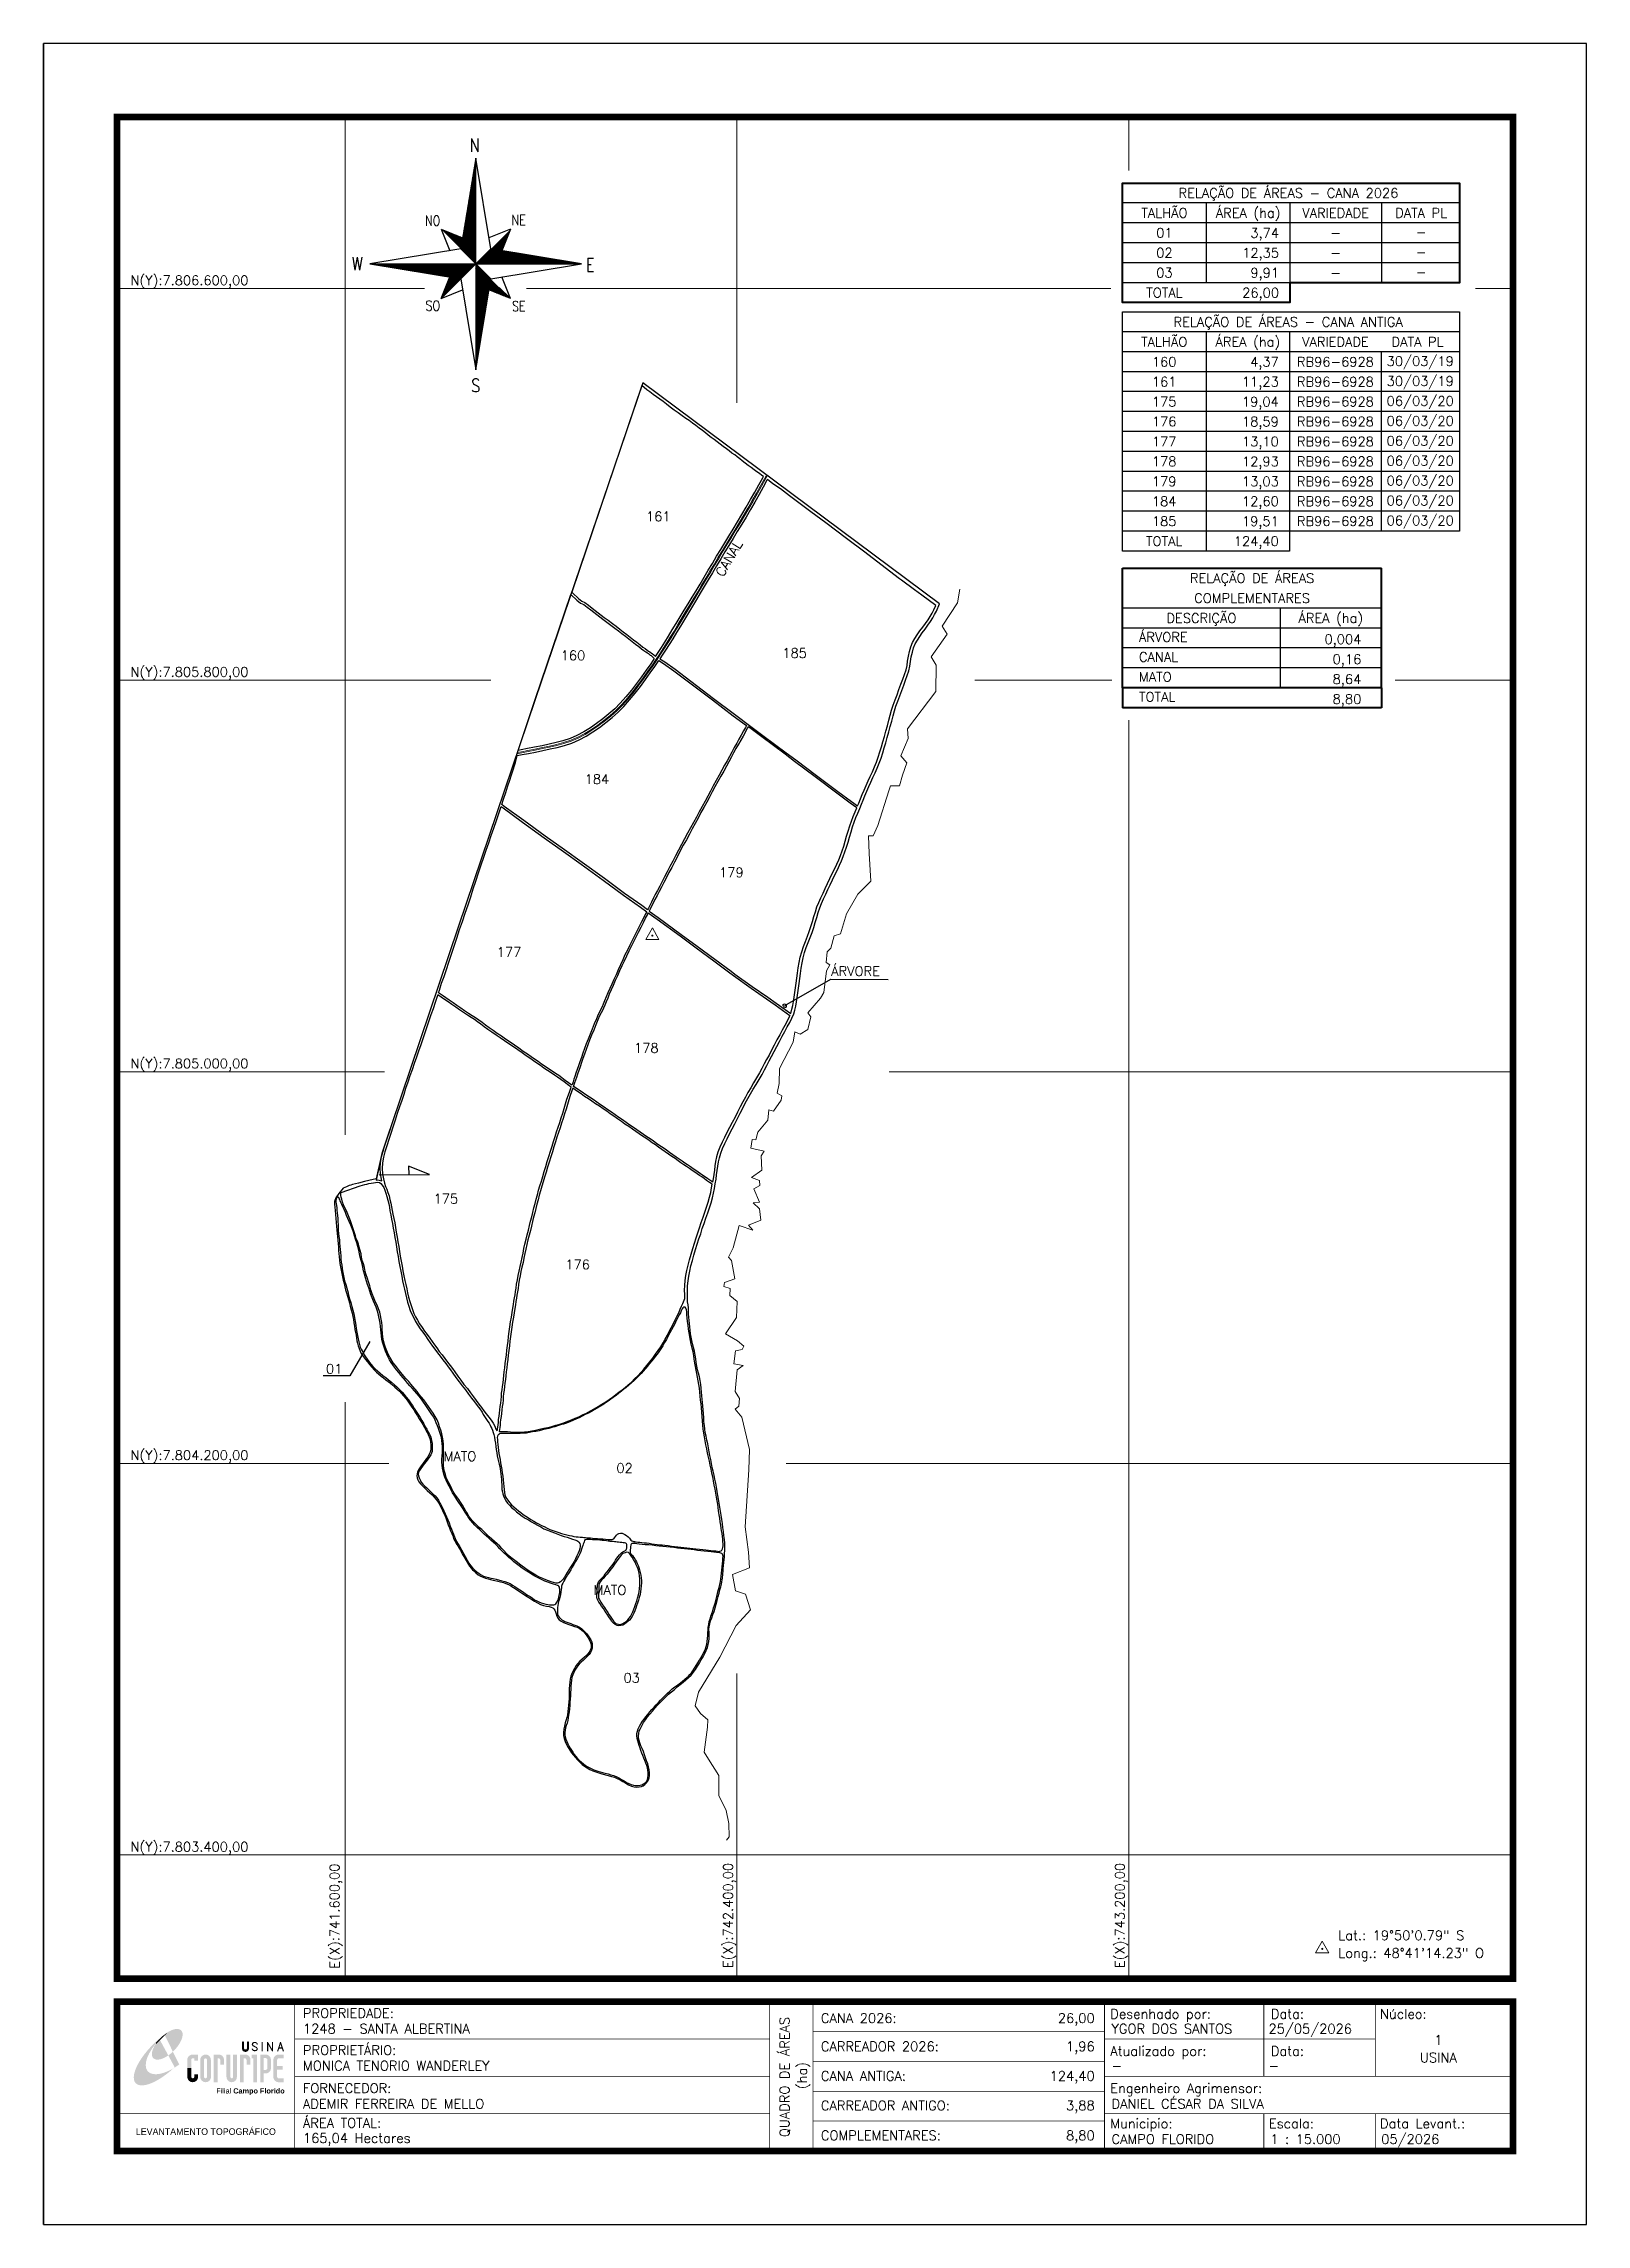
# Model space of a CAD drawing. Extents: x 740985 to 744135, y 7802645 to 7807100.
import ezdxf
from ezdxf.enums import TextEntityAlignment as Align

# ---------------------------------------------------------------- set-up
doc = ezdxf.new("R2010")
doc.units = 0
doc.linetypes.add('LIN0', pattern=[0])
for name, color, linetype in [('0114001248', 1, 'Continuous'), ('0114001248001', 5, 'Continuous'), ('0114001248002', 5, 'Continuous'), ('0114001248003', 5, 'Continuous'), ('CANAL', 7, 'Continuous'), ('COORDENADAS', 7, 'Continuous'), ('Margem', 5, 'Continuous'), ('MATO', 3, 'Continuous'), ('QUADRO_DE_AREAS_CANA_2026', 7, 'Continuous'), ('QUADRO_DE_AREAS_CANA_ANTIGA', 7, 'Continuous'), ('QUADRO_DE_AREAS_COMPLEMENTARES', 7, 'Continuous'), ('SETA_NORTE', 3, 'Continuous'), ('TXT_DIVERSOS', 7, 'Continuous')]:
    doc.layers.add(name, color=color, linetype=linetype)
for name, color, linetype, lineweight in [('0114001248160', 5, 'Continuous', 25), ('0114001248161', 5, 'Continuous', 25), ('0114001248175', 5, 'Continuous', 25), ('0114001248176', 5, 'Continuous', 25), ('0114001248177', 5, 'Continuous', 25), ('0114001248178', 5, 'Continuous', 25), ('0114001248179', 5, 'Continuous', 25), ('0114001248184', 5, 'Continuous', 25), ('0114001248185', 5, 'Continuous', 25), ('CURSOS_DAGUA', 174, 'Continuous', 13), ('MALHA', 8, 'Continuous', 9), ('TXT_NUM_TALHAO', 255, 'Continuous', 25)]:
    doc.layers.add(name, color=color, linetype=linetype, lineweight=lineweight)
doc.styles.add('ARIAL', font='arial.ttf')
doc.styles.add('ROMANS', font='romans')
doc.styles.add('Simplex', font='simplex.shx')

msp = doc.modelspace()

# ---------------------------------------------------------------- texts
at = {"layer": 'COORDENADAS', "linetype": 'ByBlock', "style": 'Simplex'}
for s, p in [('Lat.: 19°50\'0.79" S', (743628, 7803226.1, 985.2)), ('Long.: 48°41\'14.23" O', (743628, 7803189.9, 985.2))]:
    msp.add_text(s, height=19.5, dxfattribs=at).set_placement(p)
at = {"layer": 'MALHA', "linetype": 'Continuous', "style": 'Simplex'}
for s, p in [('N(Y):7.806.600,00', (741282.3, 7806616.8)), ('N(Y):7.805.800,00', (741282.3, 7805816.8)), ('N(Y):7.805.000,00', (741282.3, 7805016.8)), ('N(Y):7.804.200,00', (741282.3, 7804216.8)), ('N(Y):7.803.400,00', (741282.3, 7803416.8))]:
    msp.add_text(s, height=19.5, dxfattribs=at).set_placement(p, align=Align.MIDDLE_CENTER)
for s, p in [('E(X):741.600,00', (741578.6, 7803275.1)), ('E(X):742.400,00', (742381.9, 7803276.4)), ('E(X):743.200,00', (743181.9, 7803276.4))]:
    msp.add_text(s, height=19.5, rotation=90, dxfattribs=at).set_placement(p, align=Align.MIDDLE_CENTER)
at = {"layer": 'Margem', "color": 7, "linetype": 'Continuous', "lineweight": 9, "style": 'Simplex'}
for s, p in [('PROPRIEDADE:', (741514, 7803086.6)), ('Desenhado por:', (743162.4, 7803085.1)), ('Data:', (743490.3, 7803085.1)), ('Núcleo:', (743713.1, 7803085.1)), ('PROPRIETÁRIO:', (741514, 7803011.1)), ('Atualizado por:', (743162.4, 7803009.2)), ('Data:', (743490.3, 7803009.2)), ('FORNECEDOR:', (741514, 7802933.3)), ('Engenheiro Agrimensor:', (743162.4, 7802933.3)), ('ÁREA TOTAL:', (741514, 7802862.3)), ('Municipio:', (743162.4, 7802861.1)), ('Escala:', (743486.4, 7802861.1)), ('Data Levant.:', (743713.1, 7802861.1))]:
    msp.add_text(s, height=19.5, dxfattribs=at).set_placement(p, align=Align.TOP_LEFT)
at = {"layer": 'Margem', "color": 7, "linetype": 'Continuous', "style": 'Simplex'}
for s, p in [('QUADRO DE ÁREAS', (742497.5, 7802946.4)), ('(ha)', (742533.1, 7802949.4))]:
    msp.add_text(s, height=19.5, rotation=90, dxfattribs=at).set_placement(p, align=Align.MIDDLE_CENTER)
for s, p in [('CANA 2026:', (742571.5, 7803076.5)), ('1248 - SANTA ALBERTINA', (741514, 7803054.8)), ('YGOR DOS SANTOS', (743164.9, 7803054.8)), ('25/05/2026', (743485.4, 7803054.8)), ('MONICA TENORIO WANDERLEY', (741514, 7802979.3)), ('CARREADOR 2026:', (742571.5, 7803018.8)), ('CANA ANTIGA:', (742571.5, 7802958.3)), ('-', (743164.9, 7802979.3)), ('-', (743485.4, 7802979.3)), ('ADEMIR FERREIRA DE MELLO', (741514, 7802901.5)), ('CARREADOR ANTIGO:', (742571.5, 7802897.9)), ('DANIEL CÉSAR DA SILVA', (743164.9, 7802901.5)), ('165,04 Hectares', (741514, 7802831.5)), ('COMPLEMENTARES:', (742571.5, 7802836.9)), ('CAMPO FLORIDO', (743164.9, 7802829.3)), ('1 : 15.000', (743489, 7802829.3)), ('05/2026', (743715.6, 7802829.3))]:
    msp.add_text(s, height=19.5, dxfattribs=at).set_placement(p, align=Align.TOP_LEFT)
for s, p in [('26,00', (743130.6, 7803076.5)), ('1,96', (743130.6, 7803018.8)), ('124,40', (743130.6, 7802958.3)), ('3,88', (743130.6, 7802897.9)), ('8,80', (743130.6, 7802836.9))]:
    msp.add_text(s, height=19.5, dxfattribs=at).set_placement(p, align=Align.TOP_RIGHT)
for s, p in [('1', (743832.3, 7803022.1)), ('USINA', (743832.3, 7802986.1))]:
    msp.add_text(s, height=19.5, dxfattribs=at).set_placement(p, align=Align.MIDDLE_CENTER)
at = {"layer": 'Margem', "color": 7, "linetype": 'ByBlock'}
msp.add_text('LEVANTAMENTO TOPOGRÁFICO', height=13.5, dxfattribs=at).set_placement((741315.7, 7802834.9), align=Align.MIDDLE_CENTER)
at = {"layer": 'QUADRO_DE_AREAS_CANA_2026', "linetype": 'Continuous', "style": 'Simplex'}
for s, p in [('RELAÇÃO DE ÁREAS - CANA 2026', (743526.2, 7806795.2)), ('TALHÃO', (743273, 7806754.5)), ('ÁREA (ha)', (743443.8, 7806754.5)), ('VARIEDADE', (743622.6, 7806754.5)), ('DATA PL', (743797.1, 7806754.5)), ('01', (743273, 7806713.8)), ('02', (743273, 7806673.1)), ('-', (743622.6, 7806713.8)), ('-', (743797.1, 7806715.1)), ('03', (743273, 7806632.4)), ('-', (743622.6, 7806673.1)), ('-', (743622.6, 7806632.4)), ('-', (743797.1, 7806674.4)), ('-', (743797.1, 7806633.7)), ('TOTAL', (743273, 7806591.6))]:
    msp.add_text(s, height=19.5, dxfattribs=at).set_placement(p, align=Align.MIDDLE_CENTER)
for s, p in [('3,74', (743507, 7806703.9)), ('12,35', (743507, 7806663.2)), ('9,91', (743507, 7806622.5)), ('26,00', (743507, 7806581.8))]:
    msp.add_text(s, height=19.5, dxfattribs=at).set_placement(p, align=Align.RIGHT)
at = {"layer": 'QUADRO_DE_AREAS_CANA_ANTIGA', "linetype": 'Continuous', "style": 'Simplex'}
for s, p in [('RELAÇÃO DE ÁREAS - CANA ANTIGA', (743525.7, 7806531.8)), ('TALHÃO', (743272.5, 7806491.1)), ('ÁREA (ha)', (743443.3, 7806491.1)), ('VARIEDADE', (743622.1, 7806491.1)), ('DATA PL', (743789.9, 7806491.1)), ('160', (743272.5, 7806450.4)), ('RB96-6928', (743622.1, 7806450.4)), ('30/03/19', (743795.3, 7806451.7)), ('161', (743272.5, 7806409.7)), ('RB96-6928', (743622.1, 7806409.7)), ('30/03/19', (743795.3, 7806411)), ('175', (743272.5, 7806369)), ('RB96-6928', (743622.1, 7806369)), ('06/03/20', (743795.3, 7806370.3)), ('176', (743272.5, 7806328.3)), ('RB96-6928', (743622.1, 7806328.3)), ('06/03/20', (743795.3, 7806329.6)), ('177', (743272.5, 7806287.6)), ('RB96-6928', (743622.1, 7806287.6)), ('06/03/20', (743795.3, 7806288.9)), ('178', (743272.5, 7806246.9)), ('RB96-6928', (743622.1, 7806246.9)), ('06/03/20', (743795.3, 7806248.2)), ('179', (743272.5, 7806206.1)), ('RB96-6928', (743622.1, 7806206.1)), ('06/03/20', (743795.3, 7806207.5)), ('184', (743272.5, 7806165.4)), ('RB96-6928', (743622.1, 7806165.4)), ('06/03/20', (743795.3, 7806166.8)), ('185', (743272.5, 7806124.7)), ('RB96-6928', (743622.1, 7806124.7)), ('06/03/20', (743795.3, 7806126)), ('TOTAL', (743272.5, 7806084))]:
    msp.add_text(s, height=19.5, dxfattribs=at).set_placement(p, align=Align.MIDDLE_CENTER)
for s, p in [('4,37', (743506.5, 7806440.6)), ('11,23', (743506.5, 7806399.9)), ('19,04', (743506.5, 7806359.1)), ('18,59', (743506.5, 7806318.4)), ('13,10', (743506.5, 7806277.7)), ('12,93', (743506.5, 7806237)), ('13,03', (743506.5, 7806196.3)), ('12,60', (743506.5, 7806155.6)), ('19,51', (743506.5, 7806114.9)), ('124,40', (743506.5, 7806074.2))]:
    msp.add_text(s, height=19.5, dxfattribs=at).set_placement(p, align=Align.RIGHT)
at = {"layer": 'TXT_DIVERSOS', "linetype": 'Continuous', "insert": (742338.1, 7805990.6), "char_height": 19.5, "width": 135.751, "attachment_point": 1, "rotation": 59.4556, "style": 'Simplex'}
msp.add_mtext('{\\Fromans.SHX;\\W2.48386; }{\\Fromans.SHX;CANAL}', dxfattribs=at)
at = {"layer": 'TXT_DIVERSOS', "linetype": 'Continuous', "char_height": 19.5, "width": 135.751, "attachment_point": 1, "style": 'Simplex'}
for s, insert in [('{\\Fromans|c0;ÁRVORE}', (742592.6, 7805215.3)), ('{\\Fromans.SHX;\\W3.48386; }{\\Fromans.SHX;MATO}', (741754.5, 7804224.3)), ('{\\Fromans.SHX;\\W3.48386; }{\\Fromans.SHX;MATO}', (742060.8, 7803951))]:
    msp.add_mtext(s, dxfattribs=dict(at, insert=insert))
at = {"layer": 'TXT_NUM_TALHAO', "linetype": 'Continuous', "style": 'Simplex'}
for s, p in [('01', (741577.8, 7804377.6)), ('02', (742170.7, 7804174.8)), ('03', (742185.2, 7803746.3))]:
    msp.add_text(s, height=19.5, dxfattribs=at).set_placement(p, align=Align.BOTTOM_CENTER)
at = {"layer": 'TXT_NUM_TALHAO', "linetype": 'Continuous', "char_height": 19.5, "width": 135.751, "attachment_point": 1, "style": 'Simplex'}
for s, insert in [('{\\Fromans.SHX;\\W5.53649; }{\\Fromans.SHX;161}', (742140.4, 7806144.2)), ('{\\Fromans|c0;160}', (742040.3, 7805860.3)), ('{\\Fromans|c0;185}', (742492.7, 7805865.1)), ('{\\Fromans|c0;184}', (742089.1, 7805607.4)), ('{\\Fromans|c0;179}', (742363.8, 7805417)), ('{\\Fromans|c0;177}', (741909.7, 7805254.5)), ('{\\Fromans|c0;178}', (742190, 7805058.5)), ('{\\Fromans|c0;175}', (741780.7, 7804750.4)), ('{\\Fromans|c0;176}', (742049.8, 7804615.9))]:
    msp.add_mtext(s, dxfattribs=dict(at, insert=insert))

# ---------------------------------------------------------------- blocks, each defined once
blk = doc.blocks.new('A$C309442C0')
at = {"layer": 'SETA_NORTE', "linetype": 'Continuous'}
h = blk.add_hatch(dxfattribs=at)
h.set_pattern_fill('ANSI31', color=256, scale=0.1375, angle=-90, style=0)
h.set_pattern_definition([(315, (-215853.3434, 13873.16845), (0.3086963042, 0.3086963042), [])])
h.paths.add_polyline_path([(73.5, 97.4), (74.7, 104.9), (60, 110.8)])
h = blk.add_hatch(dxfattribs=at)
h.set_pattern_fill('ANSI31', color=256, scale=0.1375, angle=180, style=0)
h.set_pattern_definition([(225, (13869.59828, 216024.21475), (0.3086963042, -0.3086963042), [])])
h.paths.add_polyline_path([(93.8, 97.4), (101.4, 96.2), (107.3, 110.8)])
h = blk.add_hatch(dxfattribs=at)
h.set_pattern_fill('ANSI31', color=256, scale=0.1375, style=0)
h.set_pattern_definition([(45, (-13702.2971, -215849.77324), (-0.3086963042, 0.3086963042), [])])
h.paths.add_polyline_path([(73.5, 77), (65.9, 78.3), (60, 63.6)])
h = blk.add_hatch(dxfattribs=at)
h.set_pattern_fill('ANSI31', color=256, scale=0.1375, angle=90, style=0)
h.set_pattern_definition([(135, (216020.6446, -13698.72693), (-0.3086963042, -0.3086963042), [])])
h.paths.add_polyline_path([(93.8, 77), (92.6, 69.5), (107.3, 63.6)])
for p, q in [((81.6, 146.8), (83.7, 148.9)), ((81.7, 147.6), (83.7, 149.5)), ((81.8, 148.3), (83.7, 150.1)), ((82, 149.1), (83.7, 150.8)), ((82.1, 149.9), (83.7, 151.4)), ((82.2, 150.6), (83.7, 152.1)), ((82.3, 151.4), (83.7, 152.7)), ((82.5, 152.2), (83.7, 153.3)), ((82.6, 152.9), (83.7, 154)), ((82.7, 153.7), (83.7, 154.6)), ((82.9, 154.4), (83.7, 155.2)), ((83, 155.2), (83.7, 155.9)), ((83.1, 156), (83.7, 156.5)), ((83.2, 156.7), (83.7, 157.2)), ((83.4, 157.5), (83.7, 157.8)), ((83.5, 158.3), (83.7, 158.4)), ((83.6, 159), (83.7, 159.1)), ((78.7, 129.3), (83.7, 134.2)), ((78.8, 130), (83.7, 134.9)), ((79, 130.8), (83.7, 135.5)), ((79.1, 131.6), (83.7, 136.1)), ((79.2, 132.3), (83.7, 136.8)), ((79.3, 133.1), (83.7, 137.4)), ((79.5, 133.8), (83.7, 138)), ((79.6, 134.6), (83.7, 138.7)), ((79.7, 135.4), (83.7, 139.3)), ((79.8, 136.1), (83.7, 140)), ((80, 136.9), (83.7, 140.6)), ((80.1, 137.7), (83.7, 141.2)), ((80.2, 138.4), (83.7, 141.9)), ((80.3, 139.2), (83.7, 142.5)), ((80.5, 139.9), (83.7, 143.1)), ((80.6, 140.7), (83.7, 143.8)), ((80.7, 141.5), (83.7, 144.4)), ((80.8, 142.2), (83.7, 145)), ((81, 143), (83.7, 145.7)), ((81.1, 143.8), (83.7, 146.3)), ((81.2, 144.5), (83.7, 147)), ((81.3, 145.3), (83.7, 147.6)), ((81.5, 146.1), (83.7, 148.2)), ((75.7, 111), (83.7, 118.9)), ((75.8, 111.7), (83.7, 119.6)), ((75.9, 112.5), (83.7, 120.2)), ((76.1, 113.3), (83.7, 120.8)), ((76.2, 114), (83.7, 121.5)), ((76.3, 114.8), (83.7, 122.1)), ((76.4, 115.5), (83.7, 122.8)), ((76.6, 116.3), (83.7, 123.4)), ((76.7, 117.1), (83.7, 124)), ((76.8, 117.8), (83.7, 124.7)), ((76.9, 118.6), (83.7, 125.3)), ((77.1, 119.4), (83.7, 125.9)), ((77.2, 120.1), (83.7, 126.6)), ((77.3, 120.9), (83.7, 127.2)), ((77.4, 121.6), (83.7, 127.8)), ((77.6, 122.4), (83.7, 128.5)), ((77.7, 123.2), (83.7, 129.1)), ((77.8, 123.9), (83.7, 129.8)), ((78, 124.7), (83.7, 130.4)), ((78.1, 125.5), (83.7, 131)), ((78.2, 126.2), (83.7, 131.7)), ((78.3, 127), (83.7, 132.3)), ((78.5, 127.7), (83.7, 132.9)), ((78.6, 128.5), (83.7, 133.6)), ((60, 110.8), (74.7, 104.9)), ((60, 110.8), (65.9, 96.2)), ((73.5, 97.3), (83.7, 107.5)), ((73.6, 98), (83.7, 108.1)), ((73.7, 98.8), (83.7, 108.7)), ((73.8, 99.5), (83.7, 109.4)), ((73.8, 97), (83.7, 106.8)), ((73.9, 100.3), (83.7, 110)), ((74.1, 101.1), (83.7, 110.6)), ((74.2, 101.8), (83.7, 111.3)), ((74.2, 96.7), (83.7, 106.2)), ((74.3, 102.6), (83.7, 111.9)), ((74.4, 103.3), (83.7, 112.6)), ((74.5, 96.4), (83.7, 105.6)), ((74.6, 104.1), (83.7, 113.2)), ((74.7, 104.9), (83.7, 113.8)), ((74.8, 105.6), (83.7, 114.5)), ((74.8, 96.1), (83.7, 104.9)), ((74.9, 106.4), (83.7, 115.1)), ((75.1, 107.2), (83.7, 115.7)), ((75.1, 95.7), (83.7, 104.3)), ((75.2, 107.9), (83.7, 116.4)), ((75.3, 108.7), (83.7, 117)), ((75.4, 109.4), (83.7, 117.7)), ((75.6, 110.2), (83.7, 118.3)), ((107.3, 110.8), (92.6, 104.9)), ((107.3, 110.8), (101.4, 96.2)), ((75.4, 95.4), (83.7, 103.6)), ((75.8, 95.1), (83.7, 103)), ((76.1, 94.8), (83.7, 102.4)), ((76.4, 94.5), (83.7, 101.7)), ((76.7, 94.2), (83.7, 101.1)), ((77, 93.8), (83.7, 100.5)), ((77.4, 93.5), (83.7, 99.8)), ((77.7, 93.2), (83.7, 99.2)), ((78, 92.9), (83.7, 98.5)), ((78.3, 92.6), (83.7, 97.9)), ((78.6, 92.2), (83.7, 97.3)), ((78.9, 91.9), (83.7, 96.6)), ((79.3, 91.6), (83.7, 96)), ((79.6, 91.3), (83.7, 95.4)), ((79.9, 91), (83.7, 94.7)), ((80.2, 90.7), (83.7, 94.1)), ((80.5, 90.3), (83.7, 93.4)), ((80.9, 90), (83.7, 92.8)), ((81.2, 89.7), (83.7, 92.2)), ((81.5, 89.4), (83.7, 91.5)), ((81.8, 89.1), (83.7, 90.9)), ((82.1, 88.7), (83.7, 90.3)), ((82.4, 88.4), (83.7, 89.6)), ((83.8, 87.2), (94, 97.4)), ((84.4, 87.2), (94.5, 97.3)), ((85.1, 87.2), (95.1, 97.2)), ((85.7, 87.2), (95.6, 97.1)), ((86.3, 87.2), (96.2, 97)), ((87, 87.2), (96.7, 96.9)), ((87.6, 87.2), (97.2, 96.9)), ((88.3, 87.2), (97.8, 96.8)), ((88.9, 87.2), (98.3, 96.7)), ((89.5, 87.2), (98.9, 96.6)), ((90.2, 87.2), (99.4, 96.5)), ((90.8, 87.2), (100, 96.4)), ((91.4, 87.2), (100.5, 96.3)), ((92.1, 87.2), (101.1, 96.2)), ((92.7, 87.2), (101.6, 96.1)), ((93.4, 87.2), (102.2, 96)), ((94, 87.2), (102.7, 96)), ((94.6, 87.2), (103.3, 95.9)), ((95.3, 87.2), (103.8, 95.8)), ((95.9, 87.2), (104.4, 95.7)), ((96.5, 87.2), (104.9, 95.6)), ((97.2, 87.2), (105.5, 95.5)), ((97.8, 87.2), (106, 95.4)), ((98.4, 87.2), (106.5, 95.3)), ((99.1, 87.2), (107.1, 95.2)), ((99.7, 87.2), (107.6, 95.1)), ((100.4, 87.2), (108.2, 95.1)), ((101, 87.2), (108.7, 95)), ((101.6, 87.2), (109.3, 94.9)), ((102.3, 87.2), (109.8, 94.8)), ((102.9, 87.2), (110.4, 94.7)), ((103.5, 87.2), (110.9, 94.6)), ((104.2, 87.2), (111.5, 94.5)), ((104.8, 87.2), (112, 94.4)), ((105.5, 87.2), (112.6, 94.3)), ((106.1, 87.2), (113.1, 94.2)), ((106.7, 87.2), (113.7, 94.1)), ((107.4, 87.2), (114.2, 94.1)), ((108, 87.2), (114.8, 94)), ((108.6, 87.2), (115.3, 93.9)), ((109.3, 87.2), (115.8, 93.8)), ((109.9, 87.2), (116.4, 93.7)), ((110.6, 87.2), (116.9, 93.6)), ((111.2, 87.2), (117.5, 93.5)), ((111.8, 87.2), (118, 93.4)), ((112.5, 87.2), (118.6, 93.3)), ((113.1, 87.2), (119.1, 93.2)), ((113.7, 87.2), (119.7, 93.2)), ((114.4, 87.2), (120.2, 93.1)), ((115, 87.2), (120.8, 93)), ((115.6, 87.2), (121.3, 92.9)), ((116.3, 87.2), (121.9, 92.8)), ((116.9, 87.2), (122.4, 92.7)), ((117.6, 87.2), (123, 92.6)), ((118.2, 87.2), (123.5, 92.5)), ((118.8, 87.2), (124, 92.4)), ((119.5, 87.2), (124.6, 92.3)), ((120.1, 87.2), (125.1, 92.3)), ((120.7, 87.2), (125.7, 92.2)), ((121.4, 87.2), (126.2, 92.1)), ((122, 87.2), (126.8, 92)), ((122.7, 87.2), (127.3, 91.9)), ((123.3, 87.2), (127.9, 91.8)), ((123.9, 87.2), (128.4, 91.7)), ((124.6, 87.2), (129, 91.6)), ((125.2, 87.2), (129.5, 91.5)), ((125.8, 87.2), (130.1, 91.4)), ((126.5, 87.2), (130.6, 91.4)), ((127.1, 87.2), (131.2, 91.3)), ((127.8, 87.2), (131.7, 91.2)), ((128.4, 87.2), (132.3, 91.1)), ((129, 87.2), (132.8, 91)), ((129.7, 87.2), (133.3, 90.9)), ((130.3, 87.2), (133.9, 90.8)), ((130.9, 87.2), (134.4, 90.7)), ((131.6, 87.2), (135, 90.6)), ((132.2, 87.2), (135.5, 90.5)), ((132.8, 87.2), (136.1, 90.5)), ((133.5, 87.2), (136.6, 90.4)), ((134.1, 87.2), (137.2, 90.3)), ((134.8, 87.2), (137.7, 90.2)), ((135.4, 87.2), (138.3, 90.1)), ((136, 87.2), (138.8, 90)), ((136.7, 87.2), (139.4, 89.9)), ((137.3, 87.2), (139.9, 89.8)), ((137.9, 87.2), (140.5, 89.7)), ((138.6, 87.2), (141, 89.6)), ((139.2, 87.2), (141.6, 89.6)), ((139.9, 87.2), (142.1, 89.5)), ((140.5, 87.2), (142.6, 89.4)), ((141.1, 87.2), (143.2, 89.3)), ((141.8, 87.2), (143.7, 89.2)), ((142.4, 87.2), (144.3, 89.1)), ((11.8, 87.2), (11.8, 87.2)), ((12.3, 87.1), (12.4, 87.2)), ((12.9, 87), (13.1, 87.2)), ((13.4, 86.9), (13.7, 87.2)), ((14, 86.8), (14.4, 87.2)), ((14.5, 86.7), (15, 87.2)), ((15.1, 86.6), (15.6, 87.2)), ((15.6, 86.6), (16.3, 87.2)), ((16.2, 86.5), (16.9, 87.2)), ((16.7, 86.4), (17.5, 87.2)), ((17.2, 86.3), (18.2, 87.2)), ((17.8, 86.2), (18.8, 87.2)), ((18.3, 86.1), (19.5, 87.2)), ((18.9, 86), (20.1, 87.2)), ((19.4, 85.9), (20.7, 87.2)), ((20, 85.8), (21.4, 87.2)), ((20.5, 85.7), (22, 87.2)), ((21.1, 85.7), (22.6, 87.2)), ((21.6, 85.6), (23.3, 87.2)), ((22.2, 85.5), (23.9, 87.2)), ((22.7, 85.4), (24.6, 87.2)), ((23.3, 85.3), (25.2, 87.2)), ((23.8, 85.2), (25.8, 87.2)), ((24.4, 85.1), (26.5, 87.2)), ((24.9, 85), (27.1, 87.2)), ((25.5, 84.9), (27.7, 87.2)), ((26, 84.8), (28.4, 87.2)), ((26.5, 84.8), (29, 87.2)), ((27.1, 84.7), (29.6, 87.2)), ((27.6, 84.6), (30.3, 87.2)), ((28.2, 84.5), (30.9, 87.2)), ((28.7, 84.4), (31.6, 87.2)), ((29.3, 84.3), (32.2, 87.2)), ((29.8, 84.2), (32.8, 87.2)), ((30.4, 84.1), (33.5, 87.2)), ((30.9, 84), (34.1, 87.2)), ((31.5, 83.9), (34.7, 87.2)), ((32, 83.9), (35.4, 87.2)), ((32.6, 83.8), (36, 87.2)), ((33.1, 83.7), (36.7, 87.2)), ((33.7, 83.6), (37.3, 87.2)), ((34.2, 83.5), (37.9, 87.2)), ((34.7, 83.4), (38.6, 87.2)), ((35.3, 83.3), (39.2, 87.2)), ((35.8, 83.2), (39.8, 87.2)), ((36.4, 83.1), (40.5, 87.2)), ((36.9, 83), (41.1, 87.2)), ((37.5, 83), (41.8, 87.2)), ((38, 82.9), (42.4, 87.2)), ((38.6, 82.8), (43, 87.2)), ((39.1, 82.7), (43.7, 87.2)), ((39.7, 82.6), (44.3, 87.2)), ((40.2, 82.5), (44.9, 87.2)), ((40.8, 82.4), (45.6, 87.2)), ((41.3, 82.3), (46.2, 87.2)), ((41.9, 82.2), (46.8, 87.2)), ((42.4, 82.1), (47.5, 87.2)), ((43, 82.1), (48.1, 87.2)), ((43.5, 82), (48.8, 87.2)), ((44, 81.9), (49.4, 87.2)), ((44.6, 81.8), (50, 87.2)), ((45.1, 81.7), (50.7, 87.2)), ((45.7, 81.6), (51.3, 87.2)), ((46.2, 81.5), (51.9, 87.2)), ((46.8, 81.4), (52.6, 87.2)), ((47.3, 81.3), (53.2, 87.2)), ((47.9, 81.2), (53.9, 87.2)), ((48.4, 81.2), (54.5, 87.2)), ((49, 81.1), (55.1, 87.2)), ((49.5, 81), (55.8, 87.2)), ((50.1, 80.9), (56.4, 87.2)), ((50.6, 80.8), (57, 87.2)), ((51.2, 80.7), (57.7, 87.2)), ((51.7, 80.6), (58.3, 87.2)), ((52.3, 80.5), (59, 87.2)), ((52.8, 80.4), (59.6, 87.2)), ((53.3, 80.3), (60.2, 87.2)), ((53.9, 80.3), (60.9, 87.2)), ((54.4, 80.2), (61.5, 87.2)), ((55, 80.1), (62.1, 87.2)), ((55.5, 80), (62.8, 87.2)), ((56.1, 79.9), (63.4, 87.2)), ((56.6, 79.8), (64, 87.2)), ((57.2, 79.7), (64.7, 87.2)), ((57.7, 79.6), (65.3, 87.2)), ((58.3, 79.5), (66, 87.2)), ((58.8, 79.4), (66.6, 87.2)), ((59.4, 79.4), (67.2, 87.2)), ((59.9, 79.3), (67.9, 87.2)), ((83.7, 87.2), (60, 63.6)), ((60, 63.6), (65.9, 78.3)), ((60.5, 79.2), (68.5, 87.2)), ((61, 79.1), (69.1, 87.2)), ((61.5, 79), (69.8, 87.2)), ((62.1, 78.9), (70.4, 87.2)), ((62.6, 78.8), (71.1, 87.2)), ((63.2, 78.7), (71.7, 87.2)), ((63.7, 78.6), (72.3, 87.2)), ((64.3, 78.5), (73, 87.2)), ((64.8, 78.4), (73.6, 87.2)), ((65.4, 78.4), (74.2, 87.2)), ((65.9, 78.3), (74.9, 87.2)), ((66.5, 78.2), (75.5, 87.2)), ((67, 78.1), (76.2, 87.2)), ((67.6, 78), (76.8, 87.2)), ((68.1, 77.9), (77.4, 87.2)), ((68.7, 77.8), (78.1, 87.2)), ((69.2, 77.7), (78.7, 87.2)), ((69.8, 77.6), (79.3, 87.2)), ((70.3, 77.5), (80, 87.2)), ((70.8, 77.5), (80.6, 87.2)), ((71.4, 77.4), (81.2, 87.2)), ((71.9, 77.3), (81.9, 87.2)), ((72.5, 77.2), (82.5, 87.2)), ((73, 77.1), (83.2, 87.2)), ((82.8, 88.1), (83.7, 89)), ((83.1, 87.8), (83.7, 88.4)), ((83.4, 87.5), (83.7, 87.7)), ((83.7, 87.1), (83.7, 87.1)), ((83.7, 86.4), (84, 86.8)), ((83.7, 85.8), (84.4, 86.5)), ((83.7, 85.2), (84.7, 86.2)), ((83.7, 84.5), (85, 85.9)), ((83.7, 83.9), (85.3, 85.6)), ((83.7, 83.3), (85.6, 85.2)), ((83.7, 82.6), (86, 84.9)), ((83.7, 82), (86.3, 84.6)), ((83.7, 81.3), (86.6, 84.3)), ((83.7, 80.7), (86.9, 84)), ((83.7, 80.1), (87.2, 83.6)), ((83.7, 79.4), (87.5, 83.3)), ((83.7, 78.8), (87.9, 83)), ((83.7, 78.2), (88.2, 82.7)), ((83.7, 77.5), (88.5, 82.4)), ((83.7, 76.9), (88.8, 82.1)), ((83.7, 76.2), (89.1, 81.7)), ((83.7, 75.6), (89.5, 81.4)), ((83.7, 75), (89.8, 81.1)), ((83.7, 74.3), (90.1, 80.8)), ((83.7, 73.7), (90.4, 80.5)), ((83.7, 73.1), (90.7, 80.1)), ((83.7, 72.4), (91, 79.8)), ((83.7, 71.8), (91.4, 79.5)), ((83.7, 71.2), (91.7, 79.2)), ((83.7, 70.5), (92, 78.9)), ((83.7, 69.9), (92.3, 78.5)), ((83.7, 69.2), (92.6, 78.2)), ((83.7, 68.6), (93, 77.9)), ((83.7, 68), (93.3, 77.6)), ((83.7, 67.3), (93.6, 77.3)), ((83.7, 66.7), (93.8, 76.9)), ((83.7, 66.1), (93.7, 76.1)), ((83.7, 65.4), (93.6, 75.3)), ((83.7, 64.8), (93.4, 74.6)), ((107.3, 63.6), (101.4, 78.3)), ((143, 87.2), (144.8, 89)), ((143.7, 87.2), (145.4, 88.9)), ((144.3, 87.2), (145.9, 88.8)), ((144.9, 87.2), (146.5, 88.7)), ((145.6, 87.2), (147, 88.7)), ((146.2, 87.2), (147.6, 88.6)), ((146.9, 87.2), (148.1, 88.5)), ((147.5, 87.2), (148.7, 88.4)), ((148.1, 87.2), (149.2, 88.3)), ((148.8, 87.2), (149.8, 88.2)), ((149.4, 87.2), (150.3, 88.1)), ((150, 87.2), (150.8, 88)), ((150.7, 87.2), (151.4, 87.9)), ((151.3, 87.2), (151.9, 87.8)), ((152, 87.2), (152.5, 87.8)), ((152.6, 87.2), (153, 87.7)), ((153.2, 87.2), (153.6, 87.6)), ((153.9, 87.2), (154.1, 87.5)), ((154.5, 87.2), (154.7, 87.4)), ((155.1, 87.2), (155.2, 87.3)), ((60, 63.6), (74.7, 69.5)), ((83.7, 64.1), (93.3, 73.8)), ((83.7, 63.5), (93.2, 73)), ((83.7, 62.9), (93.1, 72.3)), ((83.7, 62.2), (92.9, 71.5)), ((83.7, 61.6), (92.8, 70.8)), ((83.7, 61), (92.7, 70)), ((83.7, 60.3), (92.6, 69.2)), ((83.7, 59.7), (92.4, 68.5)), ((83.7, 59), (92.3, 67.7)), ((83.7, 58.4), (92.2, 66.9)), ((83.7, 57.8), (92.1, 66.2)), ((83.7, 57.1), (91.9, 65.4)), ((83.7, 56.5), (91.8, 64.7)), ((83.7, 55.9), (91.7, 63.9)), ((83.7, 55.2), (91.6, 63.1)), ((83.7, 54.6), (91.4, 62.4)), ((83.7, 54), (91.3, 61.6)), ((83.7, 53.3), (91.2, 60.8)), ((83.7, 52.7), (91.1, 60.1)), ((107.3, 63.6), (92.6, 69.5)), ((83.7, 52), (90.9, 59.3)), ((83.7, 51.4), (90.8, 58.6)), ((83.7, 50.8), (90.7, 57.8)), ((83.7, 50.1), (90.5, 57)), ((83.7, 49.5), (90.4, 56.3)), ((83.7, 48.9), (90.3, 55.5)), ((83.7, 48.2), (90.2, 54.7)), ((83.7, 47.6), (90, 54)), ((83.7, 46.9), (89.9, 53.2)), ((83.7, 46.3), (89.8, 52.5)), ((83.7, 45.7), (89.7, 51.7)), ((83.7, 45), (89.5, 50.9)), ((83.7, 44.4), (89.4, 50.2)), ((83.7, 43.8), (89.3, 49.4)), ((83.7, 43.1), (89.2, 48.6)), ((83.7, 42.5), (89, 47.9)), ((83.7, 41.8), (88.9, 47.1)), ((83.7, 41.2), (88.8, 46.3)), ((83.7, 40.6), (88.7, 45.6)), ((83.7, 39.9), (88.5, 44.8)), ((83.7, 39.3), (88.4, 44.1)), ((83.7, 38.7), (88.3, 43.3)), ((83.7, 38), (88.2, 42.5)), ((83.7, 37.4), (88, 41.8)), ((83.7, 36.8), (87.9, 41)), ((83.7, 36.1), (87.8, 40.2)), ((83.7, 35.5), (87.7, 39.5)), ((83.7, 34.8), (87.5, 38.7)), ((83.7, 34.2), (87.4, 38)), ((83.7, 33.6), (87.3, 37.2)), ((83.7, 32.9), (87.2, 36.4)), ((83.7, 32.3), (87, 35.7)), ((83.7, 31.7), (86.9, 34.9)), ((83.7, 31), (86.8, 34.1)), ((83.7, 30.4), (86.7, 33.4)), ((83.7, 29.7), (86.5, 32.6)), ((83.7, 29.1), (86.4, 31.9)), ((83.7, 28.5), (86.3, 31.1)), ((83.7, 27.8), (86.2, 30.3)), ((83.7, 27.2), (86, 29.6)), ((83.7, 26.6), (85.9, 28.8)), ((83.7, 25.9), (85.8, 28)), ((83.7, 25.3), (85.6, 27.3)), ((83.7, 24.6), (85.5, 26.5)), ((83.7, 24), (85.4, 25.8)), ((83.7, 23.4), (85.3, 25)), ((83.7, 22.7), (85.1, 24.2)), ((83.7, 22.1), (85, 23.5)), ((83.7, 21.5), (84.9, 22.7)), ((83.7, 20.8), (84.8, 21.9)), ((83.7, 20.2), (84.6, 21.2)), ((83.7, 19.6), (84.5, 20.4)), ((83.7, 18.9), (84.4, 19.7)), ((83.7, 18.3), (84.3, 18.9)), ((83.7, 17.6), (84.1, 18.1)), ((83.7, 17), (84, 17.4)), ((83.7, 16.4), (83.9, 16.6)), ((83.7, 15.7), (83.8, 15.8))]:
    blk.add_line(p, q, dxfattribs=at)
blk.add_lwpolyline([(93.8, 77), (155.7, 87.2), (93.8, 97.4), (83.7, 159.3), (73.5, 97.4), (11.6, 87.2), (73.5, 77), (83.7, 15.1)], close=True, dxfattribs=at)
for points in [[(83.7, 87.2), (83.7, 159.3)], [(83.7, 87.2), (73.5, 97.4)], [(83.7, 87.2), (93.8, 97.4)], [(11.6, 87.2), (155.7, 87.2)], [(83.7, 87.2), (73.5, 77)], [(83.7, 87.2), (93.8, 77)], [(83.7, 87.2), (83.7, 15.1)]]:
    blk.add_lwpolyline(points, dxfattribs=at)
at = {"layer": 'SETA_NORTE', "color": 7, "lineweight": 30, "style": 'ROMANS', "width": 0.8}
for s, height, p in [('N ', 8.94, (79.5, 163.6)), ('NO', 6.88, (49.1, 113.2)), ('NE', 6.87, (108, 113.7)), ('W', 8.94, (-0.7, 82.9)), ('E', 8.94, (158.6, 82.1)), ('SO', 6.88, (49.5, 55.3)), ('SE', 6.87, (108.3, 55)), ('S', 8.94, (80.6, 0))]:
    blk.add_text(s, height=height, dxfattribs=at).set_placement(p)
blk = doc.blocks.new('QUADRO COMPLEMENTAR')
at = {"layer": 'QUADRO_DE_AREAS_COMPLEMENTARES', "color": 174, "linetype": 'ByBlock', "lineweight": 40}
for p, q in [((744220, 7803542.6), (744220, 7803786.9)), ((744220, 7803786.9), (744748.4, 7803786.9)), ((744748.4, 7803542.6), (744748.4, 7803786.9)), ((744220, 7803542.6), (744220, 7803501.9)), ((744748.4, 7803542.6), (744220, 7803542.6)), ((744748.4, 7803542.6), (744748.4, 7803501.9)), ((744748.4, 7803501.9), (744220, 7803501.9))]:
    blk.add_line(p, q, dxfattribs=at)
at = {"layer": 'QUADRO_DE_AREAS_COMPLEMENTARES', "linetype": 'Continuous'}
for p, q in [((744748.4, 7803705.5), (744220, 7803705.5)), ((744541.6, 7803705.5), (744541.6, 7803542.6)), ((744748.4, 7803664.8), (744220, 7803664.8)), ((744748.4, 7803624.1), (744220, 7803624.1)), ((744748.4, 7803583.4), (744220, 7803583.4))]:
    blk.add_line(p, q, dxfattribs=at)
at = {"layer": 'QUADRO_DE_AREAS_COMPLEMENTARES', "linetype": 'Continuous', "style": 'Simplex'}
for s, p in [('RELAÇÃO DE ÁREAS', (744484.2, 7803766.6)), ('COMPLEMENTARES', (744484.2, 7803725.8)), ('DESCRIÇÃO', (744380.8, 7803685.1)), ('ÁREA (ha)', (744645, 7803685.1))]:
    blk.add_text(s, height=19.5, dxfattribs=at).set_placement(p, align=Align.MIDDLE_CENTER)
for s, p in [('ÁRVORE', (744253.3, 7803646.4)), ('CANAL', (744253.3, 7803605.7)), ('MATO', (744253.3, 7803565)), ('TOTAL', (744253.3, 7803524.3))]:
    blk.add_text(s, height=19.5, dxfattribs=at).set_placement(p, align=Align.MIDDLE_LEFT)
for s, p in [('0,004', (744707.3, 7803632)), ('0,16', (744707.3, 7803591.2)), ('8,64', (744707.3, 7803550.5)), ('8,80', (744707.3, 7803509.8))]:
    blk.add_text(s, height=19.5, dxfattribs=at).set_placement(p, align=Align.RIGHT)
blk = doc.blocks.new('A$C78F83FB3')
at = {"layer": 'Margem'}
h = blk.add_hatch(color=20, dxfattribs=at)
edge = h.paths.add_edge_path()
edge.add_ellipse((19.5, 23.8), major_axis=(-6.68, -6.67), ratio=0.469426, start_angle=292.7328, end_angle=601.2579)
edge.add_ellipse((22.8, 22.1), major_axis=(12.6, 11.3), ratio=0.457614, start_angle=79.9069, end_angle=107.9139)
edge = h.paths.add_edge_path()
edge.add_ellipse((18.3, 18.7), major_axis=(13.9, 13.6), ratio=0.386848, start_angle=63.9612, end_angle=264.5993)
edge.add_ellipse((22.8, 22.1), major_axis=(12.6, 11.3), ratio=0.457614, start_angle=107.9139, end_angle=245.1182, ccw=False)
edge.add_ellipse((19.5, 23.8), major_axis=(-6.68, -6.67), ratio=0.469426, start_angle=241.2579, end_angle=292.7328, ccw=False)
for color, points in [(20, [(15.5, 26.1), (14.2, 24.8), (14.1, 24.2), (14.4, 24), (14.7, 24.5), (19.5, 29.3), (18.5, 28.7), (17.3, 27.8)]), (7, [(58.4, 24.9), (57.9, 24.9), (57.9, 21.7, -0.414214), (57.2, 21), (56.8, 21, -0.414214), (56.1, 21.7), (56.1, 24.9), (55.6, 24.9), (55.6, 21.7, 0.414214), (56.8, 20.5), (57.2, 20.5, 0.414214), (58.4, 21.7)]), (7, [(61.7, 24.9), (61.2, 24.9, 0.396318), (60, 23.8), (60, 23.7, 0.151912), (60.4, 23), (60.5, 22.9), (62.2, 22), (62.8, 21.8, 0.12407), (62.5, 22.4), (60.8, 23.4, -0.13192), (60.6, 23.8, -0.385578), (61.2, 24.4), (61.7, 24.4, -0.414214), (62.4, 23.7), (62.9, 23.7, 0.414214)]), (7, [(62.4, 23.7), (62.9, 23.7, 0.414214), (61.7, 24.9), (61.2, 24.9, 0.396318), (60, 23.8), (60, 23.7, 0.151912), (60.4, 23), (60.5, 22.9), (62.2, 22), (62.2, 22, -0.131921), (62.4, 21.6, -0.385578), (61.7, 21), (61.2, 21, -0.414214), (60.6, 21.7), (60, 21.7, 0.414214), (61.2, 20.5), (61.7, 20.5, 0.402546), (62.9, 21.6, 0.165292), (62.5, 22.4), (60.8, 23.4, -0.13192), (60.6, 23.8, -0.385578), (61.2, 24.4), (61.7, 24.4, -0.414214)]), (7, [(31, 12.5), (29.1, 12.5), (29.1, 8.2, 1), (34.3, 8.2), (34.3, 9.4), (32.5, 9.4), (32.5, 8.2, -1), (31, 8.2)])]:
    blk.add_hatch(color=color, dxfattribs=at).paths.add_polyline_path(points)
h = blk.add_hatch(color=7, dxfattribs=at)
h.paths.add_polyline_path([(65.2, 24.9), (64.7, 24.9), (64.7, 20.5), (65.2, 20.5)])
h.paths.add_polyline_path([(67.4, 20.5), (67.9, 20.5), (67.9, 23.7), (69.7, 20.5), (70.2, 20.5), (70.2, 24.9), (69.7, 24.9), (69.7, 21.6), (67.8, 24.9), (67.4, 24.9)])
h.paths.add_polyline_path([(72.2, 20.5), (72.7, 20.5), (73.1, 21.7), (74.5, 21.7), (74.9, 20.5), (75.5, 20.5), (74, 24.9), (73.6, 24.9)])
h.paths.add_polyline_path([(73.8, 23.8), (74.3, 22.3), (73.3, 22.3)], flags=16)
h = blk.add_hatch(color=7, dxfattribs=at)
h.paths.add_polyline_path([(31.7, 18.9, 0.414214), (29.1, 16.3), (29.1, 12.5), (31, 12.5), (31, 16.3, -0.414214), (31.7, 17.1), (32.5, 17.1), (32.5, 16), (34.3, 16), (34.3, 18.9)])
h.paths.add_polyline_path([(44.1, 17.1, -0.414214), (44.9, 16.3), (44.9, 14.1), (46.7, 14.1), (46.7, 16.2, 0.433937), (44.2, 18.9), (41.8, 18.9), (41.8, 12.5), (43.6, 12.5), (43.6, 17.1)])
h.paths.add_polyline_path([(43.6, 12.5), (41.8, 12.5), (41.8, 5.6), (43.6, 5.6)])
h.paths.add_polyline_path([(47.9, 12.5), (49.8, 12.5), (49.8, 18.9), (47.9, 18.9)])
h.paths.add_polyline_path([(52.9, 18.9), (51.1, 18.9), (51.1, 12.5), (52.9, 12.5)])
h.paths.add_polyline_path([(51.1, 8.1, -1), (49.8, 8.1), (49.8, 12.5), (47.9, 12.5), (47.9, 8.1, 1), (52.9, 8.1), (52.9, 12.5), (51.1, 12.5)])
h.paths.add_polyline_path([(54.4, 12.5), (56.2, 12.5), (56.2, 17.1), (56.8, 17.1, -0.414214), (57.5, 16.3), (57.5, 14.1), (59.4, 14.1), (59.4, 16.2, 0.433937), (56.8, 18.9), (54.4, 18.9)])
h.paths.add_polyline_path([(56.2, 12.5), (54.4, 12.5), (54.4, 5.6), (56.2, 5.6)])
h.paths.add_polyline_path([(60.7, 12.5), (62.6, 12.5), (62.6, 18.9), (60, 18.9), (60, 17.1), (60.7, 17.1)])
h.paths.add_polyline_path([(62.6, 12.5), (60.7, 12.5), (60.7, 5.6), (62.6, 5.6)])
h.paths.add_polyline_path([(64.1, 12.5), (65.8, 12.5), (65.8, 17.2), (66.7, 17.2, -0.450417), (67.5, 16.2), (67.5, 12.5), (69.2, 12.5, 0.002307), (69.2, 12.5, 0.005282), (69.2, 12.5, -0.000938), (69.2, 12.5), (69.2, 16.2, 0.433937), (66.7, 18.9), (64.1, 18.9)])
h.paths.add_polyline_path([(64.1, 5.6), (65.8, 5.6), (65.8, 9.8), (66.7, 9.8, 0.426056), (69.2, 12.5), (67.5, 12.5), (67.5, 12.5, -0.450417), (66.7, 11.5), (65.8, 11.5), (65.8, 12.5), (64.1, 12.5)])
h.paths.add_polyline_path([(70.4, 12.5), (74.9, 12.5), (74.9, 13.4), (72.2, 13.4), (72.2, 16.3, -0.414214), (72.9, 17.1), (75.4, 17.1), (75.4, 18.9), (72.9, 18.9, 0.414214), (70.4, 16.3)])
h.paths.add_polyline_path([(72.2, 11.6), (74.9, 11.6), (74.9, 12.5), (70.4, 12.5), (70.4, 8.2, 0.414214), (72.9, 5.6), (75.4, 5.6), (75.4, 7.5), (72.9, 7.5, -0.414214), (72.2, 8.2)])
h = blk.add_hatch(color=7, dxfattribs=at)
h.paths.add_polyline_path([(35.3, 16.3), (35.3, 8.2, 1), (40.5, 8.2, 0.016978), (40.4, 8.4), (40.4, 16.2, 0.433937), (37.9, 18.9), (37.9, 18.9, 0.41391)])
h.paths.add_polyline_path([(38.6, 16.3), (38.6, 8.2, -1), (37.1, 8.2), (37.1, 16.3, -1)], flags=16)
at = {"layer": 'Margem', "color": 7}
blk.add_lwpolyline([(58.4, 24.9), (57.9, 24.9), (57.9, 21.7, -0.414214), (57.2, 21), (56.8, 21, -0.414214), (56.1, 21.7), (56.1, 24.9), (55.6, 24.9), (55.6, 21.7, 0.414214), (56.8, 20.5), (57.2, 20.5, 0.414214), (58.4, 21.7), (58.4, 24.9)], format="xyb", close=True, dxfattribs=at)
at = {"layer": 'Margem', "color": 252, "insert": (43, 2.7), "char_height": 2.5, "attachment_point": 1, "style": 'ARIAL'}
blk.add_mtext_dynamic_manual_height_columns('Filial {\\fArial|b1|i0|c0|p34;Campo Florido}', width=33.027, gutter_width=2.46, heights=[2.95], dxfattribs=at)

# ---------------------------------------------------------------- linework, layer by layer
at = {"layer": '0114001248', "linetype": 'ByBlock'}
msp.add_lwpolyline([(741905.8, 7803960.9), (741911.7, 7803959.4), (741917.6, 7803957.9), (741923.2, 7803956.3), (741928.4, 7803954.6), (741933.4, 7803952.7), (741938.5, 7803950.1), (741944.2, 7803946.5), (741950.2, 7803942.4), (741956.3, 7803938.2), (741962.5, 7803934.1), (741968.7, 7803930.1), (741974.9, 7803926.1), (741981, 7803922.1), (741987.1, 7803918.2), (741993, 7803914.8), (741999, 7803912), (742005, 7803909.9), (742011, 7803908.6), (742016.4, 7803907.3), (742020.9, 7803906.2), (742024.1, 7803904.8), (742026.5, 7803902.8), (742028.3, 7803900.1), (742029.7, 7803896.6), (742030.7, 7803892.4), (742032.2, 7803887.8), (742034.3, 7803883.8), (742037.2, 7803880.6), (742040.9, 7803877.7), (742045.7, 7803875.1), (742051.2, 7803872.8), (742057.1, 7803870.8), (742063, 7803868.8), (742068.6, 7803866.9), (742073.8, 7803865.1), (742078.5, 7803862.8), (742082.6, 7803859.7), (742086.5, 7803856.2), (742090, 7803852.3), (742093.3, 7803847.9), (742096.5, 7803843.4), (742099.1, 7803838.9), (742101.2, 7803834.4), (742102.3, 7803829.8), (742102.6, 7803825.5), (742102, 7803821.2), (742100.5, 7803817.4), (742098.6, 7803814), (742096, 7803810.6), (742092.7, 7803807.2), (742088.5, 7803803.6), (742084.1, 7803799.7), (742079.5, 7803795.6), (742075.2, 7803791), (742071.4, 7803786.2), (742068.2, 7803781.2), (742065.5, 7803776), (742063.3, 7803770.8), (742061.2, 7803765.5), (742059.8, 7803759.6), (742058.8, 7803753.3), (742057.9, 7803746.7), (742057.6, 7803739.8), (742057.5, 7803732.9), (742057.7, 7803726), (742057.6, 7803719.4), (742057.1, 7803712.9), (742056.5, 7803706.2), (742055.6, 7803699.5), (742054.9, 7803692.9), (742054.1, 7803686.6), (742053, 7803681.1), (742051.7, 7803675.9), (742049.6, 7803669.8), (742048.2, 7803663.3), (742046.7, 7803656.9), (742045.9, 7803650.5), (742046.1, 7803644.2), (742047.3, 7803637.9), (742049.3, 7803631.7), (742052.1, 7803625.7), (742055.4, 7803619.9), (742058.9, 7803614.3), (742062.5, 7803608.8), (742066.3, 7803603.8), (742070.3, 7803599), (742074.6, 7803594.2), (742079.1, 7803589.5), (742083.9, 7803585.1), (742089.1, 7803581.1), (742094.5, 7803577.7), (742100, 7803574.4), (742105.9, 7803571.8), (742111.8, 7803569.8), (742117.9, 7803567.9), (742124.2, 7803565.8), (742137.5, 7803562.3), (742143.9, 7803560.6), (742150, 7803558.8), (742155.7, 7803556.5), (742161.4, 7803553.5), (742167.3, 7803550), (742173.2, 7803546.4), (742179, 7803543.3), (742184.8, 7803540.9), (742190.5, 7803539.5), (742195.9, 7803538.8), (742200.7, 7803538.9), (742205, 7803539.9), (742208.7, 7803541.5), (742212.1, 7803543.8), (742215, 7803546.6), (742217.5, 7803549.8), (742219.4, 7803553.4), (742220.8, 7803557.6), (742221.5, 7803562.4), (742221.4, 7803568), (742220.7, 7803574), (742219.5, 7803580.1), (742217.9, 7803586.2), (742215.6, 7803592.3), (742213.4, 7803598.5), (742211.2, 7803604.8), (742209, 7803611.2), (742206.6, 7803617.3), (742204.1, 7803623.3), (742202, 7803629.1), (742200.3, 7803634.1), (742199.2, 7803638.7), (742199, 7803643.4), (742199.5, 7803648.4), (742200.8, 7803653.3), (742203, 7803658.3), (742205.8, 7803664.1), (742209.4, 7803670.3), (742213.4, 7803676.3), (742217.7, 7803682.1), (742222.4, 7803687.9), (742227.6, 7803693.9), (742232.8, 7803699.9), (742238.2, 7803705.8), (742243.6, 7803711.8), (742249.2, 7803717.5), (742254.6, 7803723), (742260.2, 7803728.3), (742266.2, 7803733.4), (742272.4, 7803738.2), (742278.4, 7803743.2), (742284.3, 7803748.1), (742290.3, 7803752.9), (742296, 7803757.6), (742301.5, 7803762.4), (742306.6, 7803767.5), (742311.2, 7803773.2), (742315.4, 7803779.2), (742319.7, 7803785.4), (742323.6, 7803792), (742327.3, 7803798.6), (742331, 7803805), (742334.5, 7803811.3), (742337.4, 7803817.5), (742339.8, 7803823.7), (742341.5, 7803829.8), (742342.6, 7803835.9), (742343.4, 7803842.2), (742343.6, 7803848.6), (742343.4, 7803854.8), (742342.9, 7803860.7), (742343.6, 7803866.3), (742344.9, 7803872.1), (742346.4, 7803878.2), (742348.6, 7803884.5), (742351.1, 7803891), (742353.6, 7803897.7), (742355.8, 7803904.9), (742358, 7803912.4), (742360, 7803920.1), (742361.6, 7803927.7), (742363.5, 7803935), (742365.4, 7803941.6), (742367.2, 7803947.8), (742368.5, 7803953.2), (742369.6, 7803957.8), (742370.2, 7803962), (742370.6, 7803965.5), (742370.8, 7803968.4), (742371, 7803971), (742371.3, 7803975.1), (742371.8, 7803980.1), (742372.3, 7803985.5), (742372.9, 7803991.4), (742373.5, 7803997.5), (742374, 7804003.2), (742374.5, 7804009.3), (742374.8, 7804015.6), (742375.4, 7804022.2), (742375.7, 7804029.3), (742375.4, 7804036.8), (742374.7, 7804044.7), (742373.7, 7804052.8), (742372.7, 7804061), (742371.4, 7804069.1), (742370.3, 7804077), (742369.4, 7804085.4), (742368.2, 7804094), (742366.8, 7804102.4), (742365.3, 7804110.7), (742363.8, 7804118.7), (742362.5, 7804126.6), (742361.1, 7804134.6), (742360, 7804142.8), (742358.5, 7804151.1), (742356.7, 7804159.6), (742355, 7804167.9), (742353.3, 7804176), (742351.5, 7804183.9), (742349.8, 7804191.7), (742348.4, 7804199.8), (742346.8, 7804207.9), (742345.1, 7804215.9), (742343.4, 7804223.9), (742341.9, 7804231.9), (742340.4, 7804239.9), (742338.8, 7804247.7), (742337.1, 7804255.5), (742335.5, 7804262.9), (742334.5, 7804270.2), (742333.6, 7804277.7), (742332.8, 7804285.8), (742332.2, 7804293.8), (742331.7, 7804301.8), (742331.1, 7804309.6), (742330.4, 7804317.2), (742329.6, 7804324.4), (742328.8, 7804331.3), (742328.4, 7804338.3), (742327.7, 7804345.6), (742326.9, 7804353.3), (742326.2, 7804361.1), (742325.1, 7804369), (742323.4, 7804376.7), (742321.3, 7804384.1), (742319.3, 7804391.2), (742318, 7804398.4), (742317, 7804405.8), (742316.1, 7804413.5), (742314.8, 7804421.3), (742313.2, 7804429), (742311.6, 7804436.7), (742309.7, 7804443.9), (742308, 7804451), (742306.7, 7804457.9), (742305.6, 7804464.9), (742304.7, 7804472), (742303.9, 7804478.9), (742303.2, 7804485.4), (742302.5, 7804492), (742301.8, 7804498.5), (742301.5, 7804505.1), (742301.5, 7804511.6), (742301.4, 7804518), (742300.5, 7804524.2), (742299.5, 7804530.2), (742299, 7804535.3), (742299, 7804539.7), (742299.1, 7804543.6), (742299.4, 7804562.9), (742300.4, 7804572.6), (742302, 7804582.6), (742303.8, 7804592.9), (742306.1, 7804603.6), (742309.1, 7804614.5), (742312.2, 7804625.6), (742315.6, 7804636.9), (742319, 7804648), (742322.6, 7804658.7), (742326.1, 7804669.1), (742329.4, 7804679.5), (742333, 7804690), (742336.9, 7804701), (742340.6, 7804711.5), (742344, 7804721.8), (742347.4, 7804732.2), (742350.2, 7804742.3), (742352.4, 7804752.2), (742354.1, 7804761.8), (742355.9, 7804771), (742357.4, 7804780.3), (742358.6, 7804789.5), (742360, 7804798.4), (742361, 7804807), (742362.3, 7804815.7), (742364.2, 7804824.5), (742366.9, 7804833.7), (742370.7, 7804843.4), (742375.4, 7804853.3), (742380.1, 7804863), (742385, 7804873), (742390.3, 7804883.3), (742396, 7804893.8), (742401.5, 7804904.5), (742406.8, 7804915.2), (742412, 7804925.6), (742417.2, 7804935.8), (742422.5, 7804945.4), (742427.8, 7804954.8), (742433.4, 7804964.4), (742439.3, 7804974.3), (742445.4, 7804984.5), (742451.3, 7804994.5), (742456.5, 7805004), (742461.2, 7805013.1), (742465.8, 7805022.1), (742470.9, 7805031.3), (742476, 7805041.2), (742481.3, 7805051.6), (742487, 7805062.1), (742492.7, 7805072.5), (742498, 7805082.3), (742503, 7805091.5), (742508.1, 7805100.9), (742512.4, 7805109.8), (742516, 7805118.1), (742518.2, 7805126.1), (742520.2, 7805134.2), (742521.6, 7805142.7), (742523.1, 7805151.7), (742524.5, 7805161), (742525.5, 7805170.5), (742526.9, 7805180.1), (742528.4, 7805190.3), (742529.9, 7805200.8), (742531.3, 7805211.6), (742533, 7805222.3), (742535.2, 7805232.9), (742538.2, 7805243.4), (742541.8, 7805253.8), (742545.7, 7805264.2), (742549.7, 7805274.6), (742553.5, 7805284.8), (742556.8, 7805295), (742559.9, 7805305.2), (742563.1, 7805315.3), (742566.1, 7805325.1), (742569.1, 7805334.6), (742572.7, 7805343.8), (742576.8, 7805353), (742581.3, 7805362.5), (742585.9, 7805372.2), (742590.6, 7805382.2), (742595.4, 7805392.3), (742600.2, 7805402.4), (742605.2, 7805412.3), (742609.7, 7805421.9), (742613.6, 7805430.7), (742617.2, 7805439.6), (742620.7, 7805449), (742623.9, 7805459), (742626.9, 7805469.2), (742629.9, 7805479.4), (742633.1, 7805489.9), (742636.3, 7805500.3), (742639.5, 7805510.2), (742643.1, 7805519.5), (742646.9, 7805528.6), (742650.8, 7805537.5), (742654.6, 7805546.4), (742658.1, 7805555), (742661.6, 7805563.8), (742665.4, 7805573), (742669.6, 7805582.5), (742673.5, 7805591.7), (742677.8, 7805600.9), (742682.1, 7805610.4), (742686.3, 7805620.3), (742690.4, 7805630.4), (742694.3, 7805640.9), (742697.8, 7805651.4), (742701, 7805661.8), (742704, 7805672.2), (742707.1, 7805683.1), (742710, 7805694.2), (742713.2, 7805705.3), (742716.3, 7805716.4), (742719.1, 7805727.2), (742721.5, 7805737.3), (742724.6, 7805747.1), (742728.7, 7805757.4), (742732.6, 7805768.2), (742736.6, 7805779), (742740.6, 7805789.5), (742744.4, 7805799.7), (742748, 7805809.7), (742751.3, 7805819.3), (742753.3, 7805828.7), (742754.6, 7805838.1), (742756.1, 7805847.5), (742758.3, 7805857), (742760.8, 7805866.1), (742764.3, 7805874.1), (742768.5, 7805881.9), (742773.3, 7805889.5), (742778.6, 7805897), (742784.4, 7805904.5), (742790.2, 7805912.1), (742795.6, 7805919.9), (742799.9, 7805927.2), (742803.8, 7805934), (742807.4, 7805941.2), (742813.8, 7805955.9), (742208.2, 7806407.7), (741988.4, 7805760.2), (741831.2, 7805295.3), (741675.3, 7804833.1), (741663.5, 7804781.4), (741657.2, 7804780.2), (741648.3, 7804778.1), (741639.5, 7804775.8), (741627.1, 7804772.6), (741615.1, 7804769.7), (741611.6, 7804768.5), (741608.6, 7804767.5), (741605.8, 7804766.3), (741602.6, 7804764.7), (741596, 7804761.9), (741587.3, 7804751.4), (741581.4, 7804742.6), (741578.6, 7804734.9), (741578.7, 7804729.3), (741579.1, 7804723.2), (741579.9, 7804716.8), (741582.8, 7804683.8), (741583.1, 7804676.9), (741583.9, 7804669.8), (741584.6, 7804662.7), (741585.2, 7804655.7), (741585.9, 7804648.7), (741586.4, 7804641.8), (741586.7, 7804635.1), (741587.2, 7804628.6), (741587.9, 7804622.1), (741588.6, 7804615.4), (741589.4, 7804608.6), (741590.5, 7804601.7), (741591.7, 7804594.7), (741593.1, 7804587.7), (741594.6, 7804580.8), (741596.3, 7804574.1), (741597.9, 7804567.3), (741599.6, 7804560.8), (741601.2, 7804554.5), (741602.9, 7804548.1), (741604.9, 7804541.7), (741606.9, 7804534.9), (741608.9, 7804527.9), (741610.7, 7804520.9), (741612.6, 7804513.8), (741614.2, 7804507), (741615.8, 7804500.3), (741617.2, 7804493.8), (741618.1, 7804487.1), (741619.1, 7804480.5), (741620.1, 7804473.8), (741621.4, 7804467.5), (741622.4, 7804461.6), (741623, 7804455.9), (741624.3, 7804450.6), (741625.7, 7804445.7), (741627, 7804440.4), (741628.6, 7804434.8), (741630.9, 7804429), (741633.7, 7804423.3), (741637.3, 7804417.8), (741641.4, 7804412.5), (741645.6, 7804407.2), (741650.1, 7804401.8), (741654.8, 7804396.3), (741659.6, 7804391), (741664.5, 7804386.2), (741669.2, 7804381.9), (741673.8, 7804378.1), (741678.5, 7804374.5), (741683.4, 7804370.9), (741688.2, 7804367.3), (741692.8, 7804363.7), (741697.4, 7804360), (741701.9, 7804355.8), (741706.3, 7804351.6), (741710.8, 7804347.2), (741715.2, 7804342.6), (741719.6, 7804337.9), (741723.9, 7804332.7), (741728.1, 7804327), (741732.2, 7804320.9), (741736.5, 7804314.9), (741740.7, 7804309.1), (741744.1, 7804303.3), (741747.6, 7804297.3), (741751.5, 7804291.3), (741755.1, 7804285), (741758.5, 7804279.1), (741761.9, 7804273.5), (741764.8, 7804268), (741767.5, 7804263.1), (741769.9, 7804258.7), (741772, 7804254.1), (741773.7, 7804248.7), (741774.7, 7804243.2), (741775.1, 7804237.8), (741775.2, 7804232.7), (741774.9, 7804227.9), (741773.8, 7804223.2), (741772, 7804218.7), (741769.5, 7804214.2), (741766.5, 7804209.9), (741763.8, 7804205.9), (741761, 7804202.3), (741758, 7804198.5), (741755.2, 7804194.7), (741752.4, 7804190.8), (741749.7, 7804186.8), (741747.8, 7804182.7), (741746.9, 7804178.2), (741746.8, 7804174.3), (741747.3, 7804170.4), (741748.6, 7804166.3), (741750.7, 7804162.3), (741753.9, 7804158.5), (741757.8, 7804154.4), (741762.6, 7804149.5), (741767.7, 7804144.6), (741772.9, 7804139.8), (741777.7, 7804135.4), (741782.1, 7804131.2), (741786.1, 7804126.2), (741789.8, 7804120.8), (741793.2, 7804115.1), (741796.4, 7804109.3), (741799.2, 7804103.6), (741801.6, 7804097.8), (741804.1, 7804092.2), (741806.2, 7804086.4), (741808.5, 7804080.4), (741810.8, 7804074.5), (741813.1, 7804068.4), (741815.4, 7804062.5), (741817.7, 7804057), (741819.8, 7804051.9), (741821.7, 7804046.7), (741824.3, 7804041.6), (741826.9, 7804036.5), (741829.9, 7804031.5), (741832.9, 7804027), (741835.4, 7804022.6), (741837.4, 7804018), (741839.9, 7804013.7), (741842.3, 7804009.6), (741854.3, 7803989.7), (741857.2, 7803986), (741860.5, 7803982.3), (741860.5, 7803982.3), (741862.6, 7803980.2), (741867.3, 7803976.1), (741872, 7803972.5), (741876.7, 7803969.5), (741881.7, 7803967.2), (741886.8, 7803965.4), (741891.9, 7803963.9), (741896.9, 7803962.7), (741902.2, 7803961.7)], close=True, dxfattribs=at)
msp.add_lwpolyline([(741873.6, 7803974.8), (741878.1, 7803972), (741882.8, 7803969.8), (741887.6, 7803968.1)], dxfattribs=at)
at = {"layer": '0114001248001'}
msp.add_lwpolyline([(741897.5, 7803965.4), (741902.7, 7803964.5), (741908.4, 7803963.4), (741920.3, 7803960.1), (741926.1, 7803958.4), (741931.8, 7803956.7), (741937.1, 7803954.4), (741942.1, 7803951.5), (741946.8, 7803948.2), (741951.6, 7803945), (741956.8, 7803941.6), (741962.1, 7803938.1), (741967.5, 7803934.5), (741972.8, 7803931), (741977.8, 7803927.8), (741982.6, 7803924.6), (741987.1, 7803921.5), (741991.4, 7803919.1), (741995.7, 7803917.3), (742000.4, 7803915.4), (742005.2, 7803913.7), (742009.7, 7803912.2), (742013.7, 7803911.4), (742017.5, 7803910.9), (742020.9, 7803910.7), (742023.7, 7803910.8), (742026, 7803911), (742028.1, 7803911.6), (742030, 7803912.9), (742031.8, 7803915), (742033.1, 7803917.4), (742034.4, 7803920.3), (742035.6, 7803923.6), (742036.5, 7803927), (742037.2, 7803930.3), (742037.8, 7803933.3), (742038.2, 7803935.8), (742038.4, 7803938.6), (742038.3, 7803941.2), (742038.2, 7803943.3), (742038, 7803945.1), (742037.6, 7803947.3), (742036.7, 7803949), (742035.1, 7803950.3), (742033.4, 7803950.7), (742030, 7803951.8), (742025.3, 7803953.3), (742019.6, 7803955.1), (742013.9, 7803957.2), (742007.9, 7803959.6), (742001.4, 7803962.5), (741994.6, 7803965.9), (741987.7, 7803969.7), (741980.9, 7803973.7), (741974.3, 7803977.7), (741968, 7803981.8), (741961.8, 7803986.1), (741955.8, 7803990.4), (741950.1, 7803994.7), (741944.7, 7803999), (741939.6, 7804003.3), (741934.4, 7804007.7), (741929.5, 7804012.2), (741924.8, 7804016.7), (741920.4, 7804021.2), (741916.3, 7804025.6), (741912.1, 7804029.9), (741907.7, 7804034), (741903.1, 7804038.2), (741898.4, 7804042.5), (741893.6, 7804046.9), (741888.9, 7804051.2), (741884.3, 7804055.4), (741879.7, 7804059.8), (741874.9, 7804064.3), (741870, 7804068.9), (741865.2, 7804073.5), (741860.8, 7804078.3), (741856.7, 7804083.2), (741852.8, 7804088.4), (741849, 7804094.2), (741845, 7804100.3), (741840.8, 7804106.8), (741836.7, 7804113.3), (741832.4, 7804119.8), (741828.3, 7804126.5), (741823.8, 7804133.2), (741819.6, 7804139.9), (741815.7, 7804146.6), (741812.3, 7804153.1), (741809.2, 7804159.4), (741806.3, 7804165.7), (741803.8, 7804171.9), (741801.9, 7804178.1), (741800.4, 7804184.1), (741799.2, 7804190), (741798.3, 7804196.1), (741797.9, 7804202.2), (741797.9, 7804208.5), (741798.2, 7804215.1), (741798.6, 7804221.8), (741798.8, 7804228.3), (741798.7, 7804234.6), (741798.3, 7804240.8), (741797.6, 7804246.9), (741796.6, 7804252.9), (741795, 7804258.9), (741793.1, 7804264.9), (741791, 7804270.9), (741788.7, 7804277), (741786.3, 7804282.9), (741783.8, 7804288.6), (741780.9, 7804294.3), (741777.3, 7804300.1), (741773.4, 7804306.2), (741769.2, 7804312.3), (741764.8, 7804318.5), (741760.3, 7804324.8), (741755.8, 7804330.9), (741751.1, 7804337), (741746.3, 7804342.8), (741741.6, 7804348.1), (741737.2, 7804353.3), (741732.4, 7804358.3), (741727.8, 7804363.7), (741723.2, 7804369.2), (741718.6, 7804374.7), (741714.1, 7804380.2), (741709.5, 7804385.6), (741705.1, 7804391), (741700.9, 7804396.3), (741697.2, 7804401.4), (741693.8, 7804406.3), (741690.8, 7804411.4), (741688, 7804416.9), (741685.3, 7804422.8), (741682.7, 7804429), (741680.3, 7804435.1), (741678.3, 7804441.2), (741676.6, 7804447.4), (741675.3, 7804453.5), (741674.4, 7804459.8), (741673.7, 7804466.4), (741672.9, 7804473.1), (741672.4, 7804479.8), (741671.6, 7804486.5), (741670.4, 7804493), (741669.1, 7804499.5), (741667.6, 7804506.2), (741665.8, 7804512.7), (741663.5, 7804518.9), (741660.8, 7804525.1), (741658, 7804531.5), (741655.3, 7804538.1), (741652.9, 7804544.9), (741650.6, 7804551.6), (741648.3, 7804558.4), (741646, 7804565.3), (741643.8, 7804572.2), (741641.6, 7804579.3), (741639.5, 7804586.4), (741637.7, 7804593.5), (741636.2, 7804600.8), (741634.7, 7804607.8), (741632.8, 7804614.6), (741631, 7804621.4), (741629.5, 7804628.3), (741627.9, 7804635.5), (741625.9, 7804642.8), (741623.8, 7804650.3), (741621.5, 7804657.7), (741619.2, 7804665.1), (741617, 7804672.5), (741614.5, 7804679.8), (741611.7, 7804686.9), (741608.5, 7804693.9), (741605.7, 7804700.5), (741603.1, 7804706.7), (741600.6, 7804712.7), (741598, 7804718.4), (741595.5, 7804723.8), (741593.3, 7804728.8), (741591.6, 7804733.1), (741590.1, 7804736.5), (741589.1, 7804739.2), (741588.1, 7804741.2), (741587.1, 7804743), (741586, 7804744.1), (741584.8, 7804744.4), (741583.9, 7804744.2), (741582.7, 7804742.2), (741581.7, 7804740), (741581.3, 7804737.4), (741581.4, 7804734.1), (741581.8, 7804730.5), (741582.3, 7804726.6), (741582.9, 7804721.9), (741583.4, 7804717), (741583.9, 7804712), (741584.5, 7804706.3), (741585, 7804700.4), (741585.4, 7804694.1), (741585.8, 7804687.6), (741586, 7804681.5), (741586.1, 7804675.6), (741586.7, 7804669.7), (741587.5, 7804663.5), (741588.3, 7804656.7), (741588.8, 7804650), (741589.3, 7804643.4), (741589.9, 7804637.1), (741590.5, 7804630.6), (741591, 7804623.9), (741591.5, 7804617.4), (741592.3, 7804611.1), (741593.1, 7804605), (741594, 7804599), (741594.9, 7804593), (741596.1, 7804586.7), (741597.4, 7804580), (741599, 7804572.8), (741601.3, 7804565.3), (741603.4, 7804557.9), (741605.4, 7804550.9), (741607.3, 7804543.6), (741609.3, 7804536.1), (741611.6, 7804528.5), (741613.6, 7804520.8), (741615.6, 7804513.1), (741617.6, 7804505.4), (741619.5, 7804497.7), (741620.8, 7804490.1), (741621.7, 7804482.5), (741622.8, 7804475.3), (741623.9, 7804468.1), (741625.1, 7804461.2), (741626.4, 7804454.5), (741627.8, 7804448.2), (741629.2, 7804442.5), (741630.8, 7804437.6), (741632.9, 7804433), (741634.8, 7804429.6), (741636.8, 7804426.3), (741639.2, 7804421.9), (741642, 7804417.5), (741648.8, 7804407.9), (741652.7, 7804402.9), (741656.8, 7804398), (741661.4, 7804393.3), (741666.2, 7804388.8), (741671.5, 7804384.1), (741677, 7804379.5), (741682.9, 7804375.2), (741689, 7804370.5), (741695, 7804365.6), (741700.6, 7804360.5), (741706.2, 7804355.4), (741711.7, 7804350.5), (741716.5, 7804345.4), (741720.9, 7804340.4), (741725, 7804335.2), (741729.2, 7804329.7), (741733.4, 7804323.9), (741737.4, 7804318), (741741.4, 7804312), (741745.4, 7804306), (741749.3, 7804300), (741753.1, 7804293.7), (741756.9, 7804287.4), (741760.5, 7804281), (741763.6, 7804274.9), (741766.6, 7804269.6), (741769.5, 7804264.7), (741772.3, 7804260), (741774.4, 7804255.3), (741775.8, 7804250.7), (741776.8, 7804246.2), (741777.5, 7804241.3), (741777.9, 7804236.4), (741778.1, 7804231.9), (741778.1, 7804227.7), (741777.6, 7804224.2), (741776.5, 7804220.9), (741774.9, 7804217.7), (741772.3, 7804213.6), (741769.1, 7804208.7), (741765.5, 7804203.8), (741761.8, 7804199), (741758.1, 7804194.3), (741754.8, 7804189.8), (741752.2, 7804185.5), (741750.2, 7804181.5), (741749.5, 7804178.1), (741749.9, 7804174.6), (741751.1, 7804170.5), (741753, 7804166.1), (741755.5, 7804161.7), (741758.9, 7804157.6), (741763, 7804153.7), (741767.1, 7804149.7), (741771.4, 7804145.4), (741775.7, 7804141.3), (741780, 7804137.2), (741784, 7804133.5), (741787.5, 7804129.4), (741790.5, 7804124.7), (741793.2, 7804119.7), (741796.1, 7804114.5), (741799.2, 7804108.9), (741801.9, 7804102.8), (741804.5, 7804096.7), (741807.1, 7804090.9), (741809.8, 7804084.9), (741812.3, 7804078.5), (741814.8, 7804072), (741817.2, 7804065.6), (741819.4, 7804060), (741821.5, 7804055.1), (741822.1, 7804053.2), (741824.9, 7804046.8), (741827.8, 7804040.7), (741830.9, 7804034.9), (741834.3, 7804029.2), (741837.5, 7804023.5), (741852.8, 7803996), (741856.1, 7803991.2), (741860.2, 7803986.6), (741864.5, 7803982.3), (741869.1, 7803978.3), (741873.6, 7803974.8), (741878.1, 7803972), (741882.8, 7803969.8), (741887.6, 7803968.1), (741892.6, 7803966.7)], close=True, dxfattribs=at)
at = {"layer": '0114001248002'}
msp.add_lwpolyline([(742075.8, 7804049.8), (742079.9, 7804049.4), (742082.4, 7804049.2), (742084.6, 7804049), (742087.7, 7804048.5), (742090.9, 7804048.4), (742094.3, 7804048.2), (742097.9, 7804048), (742101.3, 7804047.7), (742105.5, 7804047.3), (742110.3, 7804046.7), (742115.5, 7804046.4), (742120.9, 7804046.1), (742126.4, 7804045.6), (742132, 7804045.1), (742137.3, 7804044.7), (742141.4, 7804044.5), (742144.4, 7804044.5), (742146.7, 7804044.9), (742148.7, 7804046), (742150.3, 7804048), (742152, 7804050.5), (742154.1, 7804053.1), (742156.5, 7804055.3), (742159.3, 7804056.6), (742162.4, 7804057.2), (742165.6, 7804057.2), (742168.5, 7804056.3), (742171.5, 7804055), (742174.8, 7804052.8), (742178, 7804050), (742180.5, 7804047.2), (742182.3, 7804044.9), (742183.7, 7804043.2), (742185.4, 7804041.9), (742187.3, 7804041), (742189, 7804040.5), (742190.1, 7804040.3), (742190.2, 7804040.2), (742190.2, 7804040.2), (742190.2, 7804040.2), (742190.2, 7804040.2), (742190.2, 7804040.2), (742190.2, 7804040.2), (742190.2, 7804040.2), (742190.2, 7804040.2), (742190.2, 7804040.2), (742190.2, 7804040.2), (742190.2, 7804040.2), (742190.2, 7804040.2), (742190.2, 7804040.2), (742190.2, 7804040.2), (742190.2, 7804040.2), (742190.2, 7804040.2), (742190.4, 7804040.2), (742190.8, 7804040.1), (742191.4, 7804040), (742192.5, 7804039.8), (742194.6, 7804039.6), (742197.8, 7804039.2), (742201.8, 7804038.9), (742206.2, 7804038.5), (742210.6, 7804038), (742215.5, 7804037.5), (742220.9, 7804036.7), (742226.3, 7804035.8), (742231.8, 7804035.1), (742237.2, 7804034.5), (742242.4, 7804033.9), (742247.5, 7804033.3), (742253.2, 7804032.9), (742259.7, 7804032.1), (742266.5, 7804031.2), (742272.9, 7804030.3), (742279.1, 7804029.7), (742285.3, 7804029), (742291.7, 7804028.1), (742298, 7804027.5), (742304, 7804027), (742310, 7804026.3), (742316.5, 7804025.4), (742323.4, 7804024.5), (742330.3, 7804023.8), (742336.4, 7804023.3), (742341.8, 7804022.7), (742347, 7804022.1), (742351.9, 7804021.5), (742356.8, 7804021), (742360.3, 7804020.6), (742363, 7804020.3), (742365.5, 7804020.6), (742367.6, 7804021.5), (742369.3, 7804022.8), (742370.6, 7804025.1), (742371.3, 7804027.8), (742371.7, 7804031.4), (742371.8, 7804035.8), (742371.6, 7804040.1), (742371, 7804045.2), (742370.5, 7804050.8), (742369.8, 7804056.4), (742368.9, 7804062), (742367.9, 7804067.9), (742367, 7804074.1), (742365.9, 7804080.7), (742365, 7804087.8), (742363.9, 7804095.2), (742362.8, 7804102.8), (742361.9, 7804109.9), (742361, 7804116.8), (742359.9, 7804123.8), (742358.7, 7804131.2), (742357.2, 7804139.2), (742355.6, 7804147.3), (742353.9, 7804155.6), (742352.5, 7804164.1), (742350.8, 7804172.3), (742349.1, 7804180.3), (742347.3, 7804188.1), (742345.7, 7804196.2), (742344, 7804204.4), (742342.1, 7804212.7), (742340.3, 7804221.1), (742338.5, 7804229.5), (742336.7, 7804237.8), (742335.1, 7804246.1), (742333.6, 7804254.2), (742332.4, 7804262), (742331.4, 7804270), (742330.4, 7804278.3), (742329.6, 7804286.9), (742329, 7804295.7), (742328.5, 7804304.5), (742327.8, 7804313.2), (742326.8, 7804321.3), (742325.9, 7804329.4), (742325.1, 7804337.4), (742324.4, 7804345.4), (742323.4, 7804353.4), (742322.4, 7804361.2), (742321.1, 7804368.9), (742319.8, 7804376.3), (742318.5, 7804383.5), (742317, 7804390.4), (742315.6, 7804397.6), (742314.2, 7804405), (742313, 7804412.7), (742311.8, 7804420.2), (742310.5, 7804427.7), (742308.9, 7804435.4), (742307, 7804443.2), (742305.2, 7804450.9), (742303.7, 7804458.7), (742302.4, 7804466.5), (742301.3, 7804474.5), (742300.3, 7804482.3), (742299.4, 7804490), (742298.7, 7804497.1), (742298.1, 7804503.6), (742297.6, 7804509.5), (742296.9, 7804513.9), (742295.9, 7804517.1), (742294.7, 7804518.8), (742293.5, 7804519.4), (742292.3, 7804519.4), (742290.9, 7804518.9), (742289.5, 7804517.6), (742288.1, 7804515.4), (742286.4, 7804511.9), (742284.6, 7804507.8), (742282.4, 7804503.2), (742279.4, 7804497.8), (742276.3, 7804491.6), (742273.2, 7804485.1), (742270, 7804478.8), (742266.7, 7804472.8), (742263.4, 7804466.7), (742259.8, 7804460.1), (742256.2, 7804453.3), (742252.3, 7804446.6), (742248.5, 7804440), (742244.6, 7804433.9), (742240.8, 7804428), (742237, 7804422.9), (742233.4, 7804418.4), (742229.6, 7804413.7), (742225.7, 7804408.8), (742221.7, 7804403.8), (742217.6, 7804398.9), (742213.5, 7804393.8), (742208.9, 7804388.6), (742204.4, 7804383.8), (742199.8, 7804379.1), (742195.1, 7804374.3), (742190.1, 7804369.3), (742184.6, 7804364.4), (742179.1, 7804359.6), (742174, 7804355.2), (742169.1, 7804351.4), (742164.1, 7804347.6), (742158.8, 7804343.3), (742153.3, 7804338.9), (742147.7, 7804334.8), (742142.5, 7804331), (742137.3, 7804327.4), (742132, 7804323.7), (742126.4, 7804319.9), (742120.5, 7804316.3), (742114.5, 7804312.9), (742108.9, 7804309.4), (742103, 7804306.1), (742096.9, 7804302.8), (742090.4, 7804299.7), (742084, 7804296.2), (742077.7, 7804292.9), (742071.4, 7804290), (742065.1, 7804287.5), (742058.7, 7804284.9), (742052.4, 7804282.4), (742046, 7804280.3), (742039.6, 7804278.5), (742033.7, 7804276.6), (742028, 7804274.9), (742022.1, 7804273), (742015.9, 7804271.2), (742009.3, 7804269.6), (742002.8, 7804268.2), (741996, 7804266.7), (741989.2, 7804265.4), (741983, 7804264.2), (741976.8, 7804263), (741970.3, 7804262), (741964, 7804261.4), (741957.7, 7804261.1), (741951.7, 7804261), (741946.1, 7804261), (741940.5, 7804261), (741934.5, 7804261.1), (741928.6, 7804261.3), (741923.7, 7804261.3), (741919.9, 7804261.1), (741917.3, 7804260.7), (741915.5, 7804260.1), (741914.3, 7804259.3), (741913.5, 7804258.9), (741913.2, 7804258.7), (741913.2, 7804258.7), (741913.2, 7804258.7), (741913.2, 7804258.7), (741913.2, 7804258.7), (741913.1, 7804258.6), (741912.6, 7804258.1), (741911.9, 7804257.2), (741911.2, 7804255.7), (741910.8, 7804252.9), (741910.9, 7804248.8), (741911.4, 7804244), (741912.1, 7804238.3), (741912.7, 7804232.5), (741913.4, 7804226.6), (741914.1, 7804220.4), (741915.2, 7804214), (741916.4, 7804207.6), (741917.6, 7804201.2), (741918.8, 7804194.4), (741919.8, 7804187.6), (741920.9, 7804180.8), (741921.9, 7804173.6), (741922.7, 7804166.5), (741923.3, 7804159.7), (741923.9, 7804153), (741924.5, 7804146.7), (741925.3, 7804140.6), (741926.1, 7804135.8), (741927.3, 7804131.8), (741929.3, 7804128.3), (741932.2, 7804124.6), (741935.8, 7804120.1), (741940, 7804115.5), (741944.7, 7804111.1), (741949.4, 7804107), (741954.1, 7804103.3), (741958.9, 7804099.4), (741963.9, 7804095.7), (741969, 7804092.2), (741974.2, 7804088.7), (741979.5, 7804085.4), (741985.1, 7804082), (741990.7, 7804078.8), (741996.1, 7804075.9), (742001.1, 7804073.3), (742006.5, 7804070.8), (742012.5, 7804067.9), (742018.3, 7804065.1), (742024.3, 7804062.6), (742030.5, 7804060.6), (742036.6, 7804058.8), (742042.2, 7804056.9), (742047.6, 7804055.3), (742053, 7804053.8), (742058.1, 7804052.7), (742062.8, 7804051.7), (742067.3, 7804050.9), (742071.6, 7804050.2)], close=True, dxfattribs=at)
at = {"layer": '0114001248003'}
msp.add_lwpolyline([(742042.4, 7803950.8), (742042.2, 7803950.1), (742041.9, 7803948.6), (742041.7, 7803945.8), (742041.2, 7803942), (742040.5, 7803936.9), (742039.7, 7803931.3), (742038.3, 7803925.9), (742037, 7803921.4), (742035.9, 7803917.7), (742035.1, 7803913.7), (742034.4, 7803909.6), (742034, 7803905.8), (742033.8, 7803902), (742033.5, 7803898.6), (742033.4, 7803895.2), (742033.9, 7803891.7), (742035.3, 7803888.6), (742037.2, 7803885.8), (742039.6, 7803882.9), (742042.3, 7803880.5), (742045.2, 7803878.9), (742048.7, 7803877.3), (742052.7, 7803875.8), (742056.9, 7803874.3), (742061.1, 7803872.8), (742065.2, 7803871.1), (742069.3, 7803869.5), (742073.5, 7803867.8), (742077.2, 7803866), (742080.4, 7803864.2), (742083.6, 7803861.7), (742087, 7803858.7), (742090.3, 7803855.5), (742093.4, 7803851.8), (742096.3, 7803847.9), (742099.1, 7803843.7), (742101.6, 7803839.5), (742103.5, 7803835.5), (742104.6, 7803831), (742104.7, 7803826.4), (742104.5, 7803822.2), (742103.4, 7803818.1), (742101.4, 7803813.8), (742098.5, 7803809.8), (742094.8, 7803806), (742090.9, 7803802.2), (742086.6, 7803798.3), (742082.3, 7803794.2), (742078.3, 7803790.1), (742074.7, 7803785.8), (742071.6, 7803781.7), (742069, 7803777.4), (742066.9, 7803772.7), (742064.8, 7803767.8), (742063.3, 7803762.6), (742062.3, 7803757), (742061.5, 7803750.9), (742061.2, 7803744.7), (742060.8, 7803738.3), (742060.4, 7803731.6), (742060, 7803724.9), (742059.7, 7803718.4), (742059.2, 7803711.9), (742058.6, 7803705.4), (742057.9, 7803698.7), (742057.3, 7803692.2), (742056.5, 7803685.9), (742055.8, 7803680.1), (742055.1, 7803674.7), (742053.6, 7803669.6), (742051.7, 7803664.8), (742050.3, 7803660), (742049.6, 7803655.2), (742049, 7803650.3), (742049, 7803645.7), (742049.7, 7803641.2), (742050.9, 7803636.5), (742052.6, 7803631.8), (742054.6, 7803627.2), (742056.8, 7803622.8), (742059.3, 7803618.5), (742062.1, 7803614.1), (742065, 7803609.7), (742068, 7803605.5), (742071.3, 7803601.4), (742074.9, 7803597.4), (742078.7, 7803593.3), (742082.7, 7803589.6), (742086.8, 7803586), (742091.1, 7803582.7), (742095.4, 7803579.9), (742099.5, 7803577.7), (742103.7, 7803575.7), (742107.8, 7803574.1), (742112, 7803572.6), (742116.3, 7803571.1), (742120.8, 7803569.8), (742125.8, 7803568.6), (742131.3, 7803567.3), (742136.9, 7803565.7), (742142.4, 7803564), (742148, 7803562.3), (742153.4, 7803560.3), (742159, 7803557.6), (742164.4, 7803554.4), (742169.6, 7803551.4), (742174.6, 7803548.4), (742179.5, 7803546), (742184.3, 7803544), (742188.6, 7803542.7), (742192.4, 7803541.9), (742195.8, 7803541.6), (742199, 7803541.7), (742202.5, 7803542.3), (742206.1, 7803543.5), (742209.6, 7803545.1), (742212.6, 7803547.3), (742215.2, 7803550.2), (742217.2, 7803553.9), (742218.3, 7803558.2), (742218.7, 7803562.7), (742218.7, 7803567.7), (742218.2, 7803573.1), (742217.4, 7803578.3), (742216.1, 7803583), (742214.4, 7803587.8), (742212.3, 7803592.9), (742210.2, 7803597.9), (742208.1, 7803603), (742206, 7803608.1), (742204, 7803613.3), (742202.3, 7803618.5), (742200.6, 7803623.5), (742199, 7803628.4), (742197.6, 7803633.2), (742196.3, 7803638.1), (742195.5, 7803643.2), (742195.7, 7803648.1), (742196.9, 7803652.9), (742198.6, 7803657.7), (742201, 7803663), (742203.9, 7803668.2), (742207.3, 7803673.1), (742210.7, 7803677.7), (742214.3, 7803682.5), (742218.1, 7803687.3), (742222.1, 7803692.2), (742226.5, 7803696.9), (742230.8, 7803702), (742235.2, 7803706.9), (742239.7, 7803711.8), (742244.1, 7803716.6), (742248.7, 7803721.2), (742253.4, 7803725.8), (742258.2, 7803730.4), (742263.2, 7803734.7), (742268.2, 7803739.1), (742273.5, 7803743.3), (742279.1, 7803747.4), (742284.6, 7803751.5), (742289.3, 7803755.4), (742293.7, 7803759.3), (742297.7, 7803762.5), (742301.1, 7803765.6), (742304.1, 7803768.5), (742307.1, 7803772), (742310.3, 7803776.4), (742313.5, 7803781.5), (742316.9, 7803786.9), (742320.4, 7803792.6), (742323.8, 7803797.9), (742326.7, 7803802.6), (742329.3, 7803807.4), (742331.8, 7803812.2), (742334.1, 7803816.9), (742336.2, 7803821.4), (742337.5, 7803825.9), (742338.5, 7803830.8), (742339.4, 7803836.3), (742340.1, 7803842.3), (742340.7, 7803848.4), (742341, 7803854.3), (742341.2, 7803859.9), (742341.6, 7803865.5), (742342.4, 7803871.1), (742343.6, 7803876.7), (742345.2, 7803882.2), (742347.1, 7803887.8), (742349, 7803893.4), (742350.9, 7803899), (742352.6, 7803904.7), (742354.4, 7803910.5), (742356.1, 7803916.5), (742357.7, 7803922.4), (742359.1, 7803928.2), (742360.6, 7803934.2), (742362, 7803940.4), (742363.6, 7803946.7), (742365.1, 7803952.8), (742366.5, 7803958.4), (742367.3, 7803963.8), (742367.9, 7803969.4), (742368.7, 7803975.5), (742369.3, 7803981.9), (742369.9, 7803988.4), (742370.6, 7803994.8), (742371.1, 7804000.9), (742371.6, 7804006), (742372, 7804010.2), (742371.6, 7804012.8), (742370.7, 7804014.5), (742369.3, 7804015.9), (742367.5, 7804016.9), (742365, 7804017.3), (742358.2, 7804017.8), (742352.9, 7804018.4), (742347.7, 7804019), (742326.1, 7804021.3), (742319.7, 7804022.3), (742313.1, 7804023.1), (742306.4, 7804023.8), (742299.8, 7804024.6), (742293.1, 7804025.5), (742285.9, 7804026.3), (742278.6, 7804027.1), (742271.3, 7804028), (742263.9, 7804028.8), (742256.3, 7804029.6), (742249, 7804030.4), (742241.6, 7804031.1), (742234.4, 7804031.8), (742227.1, 7804032.7), (742219.9, 7804033.4), (742213, 7804033.8), (742206.7, 7804034.2), (742200.7, 7804035), (742195.6, 7804035.8), (742191.3, 7804036.3), (742187.5, 7804036.4), (742185.6, 7804036), (742184.2, 7804035.2), (742183.3, 7804033.8), (742182.8, 7804029.6), (742182.6, 7804026.9), (742182.2, 7804023.6), (742181.9, 7804020.4), (742181.9, 7804017.9), (742182.9, 7804015.9), (742184.6, 7804013.9), (742186.8, 7804011.5), (742189.1, 7804008.6), (742191.3, 7804005.3), (742193.3, 7804002), (742195.1, 7803998.7), (742196.7, 7803995.3), (742198.2, 7803991.7), (742199.7, 7803987.6), (742201.3, 7803982.7), (742202.8, 7803977.4), (742203.9, 7803971.9), (742204.7, 7803966.5), (742205.1, 7803960.9), (742205.1, 7803955.2), (742204.8, 7803949.5), (742204.2, 7803943.6), (742203.5, 7803937.6), (742202.3, 7803931.8), (742200.8, 7803926), (742199, 7803920.3), (742197, 7803914.6), (742195.1, 7803909.2), (742193.4, 7803904), (742191.6, 7803898.8), (742189.5, 7803893.7), (742187.1, 7803888.5), (742184.2, 7803883.9), (742181, 7803879.9), (742177.6, 7803876.8), (742174, 7803874), (742170.4, 7803871.5), (742166.8, 7803869.8), (742163.1, 7803868.5), (742159.3, 7803868.1), (742155.3, 7803868.8), (742151.2, 7803870.6), (742147.8, 7803873.6), (742145, 7803877.2), (742141.8, 7803881.7), (742138.4, 7803886.8), (742135, 7803892.1), (742131.2, 7803897.6), (742127.4, 7803903.2), (742123.8, 7803908.4), (742120.8, 7803912.9), (742118.3, 7803916.8), (742116.2, 7803920.3), (742114.8, 7803923.6), (742114, 7803926.8), (742113.9, 7803930.2), (742114, 7803934.2), (742114.5, 7803938.5), (742114.9, 7803943.5), (742115.3, 7803948.1), (742115.7, 7803952.2), (742116.7, 7803955.8), (742118.3, 7803959.1), (742120.6, 7803962.2), (742123.4, 7803964.8), (742126.3, 7803967.3), (742128.7, 7803970.2), (742131.3, 7803973.8), (742134.4, 7803977.7), (742137.6, 7803982.1), (742141.2, 7803986.4), (742144.6, 7803990.6), (742147.6, 7803994.4), (742149.9, 7803998.1), (742152.2, 7804002.1), (742154.9, 7804006.2), (742157.9, 7804009.9), (742160.4, 7804013.1), (742162.3, 7804015.3), (742164.4, 7804017.4), (742167, 7804019.1), (742169.9, 7804020.7), (742172.4, 7804022.2), (742174, 7804023.7), (742174.8, 7804025.2), (742175.2, 7804026.7), (742175.3, 7804028.8), (742175.4, 7804031), (742175.4, 7804032.9), (742175.3, 7804034.4), (742174.5, 7804035.9), (742173, 7804036.9), (742170.8, 7804037.4), (742168, 7804037.9), (742164.9, 7804038.3), (742161.8, 7804038.6), (742158.6, 7804039), (742155.7, 7804039.3), (742152.9, 7804039.6), (742150.1, 7804039.9), (742147.3, 7804040.2), (742144.6, 7804040.5), (742142.6, 7804040.6), (742141.9, 7804040.7), (742141.8, 7804040.7), (742141.5, 7804040.7), (742139.9, 7804040.8), (742137.1, 7804041.2), (742133.5, 7804041.6), (742129.2, 7804042.1), (742124.6, 7804042.5), (742120, 7804043), (742115.3, 7804043.5), (742110.3, 7804043.8), (742105.5, 7804044.1), (742101, 7804044.5), (742097.4, 7804044.6), (742094.7, 7804044.6), (742092.5, 7804044.3), (742090.8, 7804043.8), (742089.8, 7804043.5), (742089.7, 7804043.4), (742089.7, 7804043.4), (742089.7, 7804043.4), (742089.7, 7804043.4), (742089.7, 7804043.4), (742089.7, 7804043.4), (742089.7, 7804043.4), (742089.7, 7804043.4), (742089.7, 7804043.3), (742089.7, 7804043.3), (742089.6, 7804043.3), (742089.2, 7804042.9), (742088.7, 7804042.3), (742088.1, 7804040), (742087.3, 7804037.7), (742086.3, 7804035), (742085.2, 7804032), (742084, 7804028.5), (742082.7, 7804024.6), (742081.1, 7804020), (742079.1, 7804014.9), (742076.8, 7804009.8), (742074, 7804004.7), (742070.8, 7803999.3), (742067.3, 7803993.6), (742063.9, 7803988.1), (742060.7, 7803982.8), (742057.4, 7803977.4), (742054.1, 7803972.1), (742051.2, 7803967.3), (742048.6, 7803963), (742046.5, 7803959.4), (742045.2, 7803956.8), (742044.3, 7803955.2), (742044.3, 7803955.2), (742042.8, 7803951.8)], close=True, dxfattribs=at)
at = {"layer": '0114001248160', "linetype": 'ByBlock'}
msp.add_lwpolyline([(742061.3, 7805974.9), (742061.9, 7805974.3), (742073.5, 7805963.2), (742080.8, 7805957.5), (742087.2, 7805954.8), (742094.5, 7805949.4), (742101.9, 7805943.5), (742126.5, 7805924.6), (742134.4, 7805918.7), (742142.9, 7805912.4), (742150.7, 7805906.4), (742158, 7805900.8), (742165.3, 7805895.2), (742172.6, 7805889.8), (742179.6, 7805884.3), (742186.5, 7805879), (742193, 7805873.8), (742199.5, 7805868.7), (742205.5, 7805864.1), (742210.1, 7805860.9), (742214.1, 7805857.8), (742217.2, 7805855.6), (742219.6, 7805854.2), (742221.1, 7805852.9), (742223, 7805851.3), (742224.9, 7805850.3), (742227.3, 7805848.6), (742231.2, 7805844.2), (742224.1, 7805833.6), (742214.9, 7805820.7), (742205.1, 7805807.1), (742195, 7805793.2), (742184.7, 7805779.5), (742173.4, 7805766.1), (742162, 7805753.3), (742150.6, 7805741.5), (742138.6, 7805731), (742126.1, 7805721.1), (742113.6, 7805711.5), (742100.8, 7805702.7), (742087.4, 7805694.4), (742073.5, 7805687), (742059.3, 7805680.9), (742044.9, 7805676.1), (742030.8, 7805672.3), (742016.4, 7805669.2), (742002.1, 7805666.1), (741986.9, 7805663), (741972.4, 7805660.2), (741959.4, 7805657.6), (741953.3, 7805656.4), (741988.4, 7805760.2)], close=True, dxfattribs=at)
at = {"layer": '0114001248161', "linetype": 'ByBlock'}
msp.add_lwpolyline([(742206.2, 7806401.6), (742062.8, 7805979.5), (742064.9, 7805977.6), (742076.4, 7805966.6), (742083.1, 7805961.4), (742089.4, 7805958.8), (742097.3, 7805952.9), (742104.6, 7805947), (742129.2, 7805928.2), (742137.1, 7805922.3), (742145.7, 7805916), (742153.5, 7805910), (742160.8, 7805904.4), (742168.1, 7805898.8), (742175.4, 7805893.3), (742182.3, 7805887.9), (742189.2, 7805882.6), (742195.8, 7805877.3), (742202.3, 7805872.3), (742208.2, 7805867.7), (742212.8, 7805864.5), (742216.8, 7805861.4), (742219.7, 7805859.4), (742222.2, 7805857.9), (742225.5, 7805855), (742227.2, 7805854.2), (742230.4, 7805851.9), (742233.8, 7805848.1), (742239.1, 7805856.3), (742246, 7805866.8), (742253, 7805877.9), (742260.4, 7805889.8), (742268.2, 7805902.5), (742276.3, 7805915.7), (742284.4, 7805929.2), (742292.5, 7805942.7), (742300.6, 7805956.2), (742308.8, 7805969.8), (742316.7, 7805982.8), (742324.7, 7805996.2), (742332.9, 7806010.2), (742341.5, 7806024.4), (742350, 7806038.6), (742358.7, 7806053.1), (742367.2, 7806067.1), (742375.4, 7806080.6), (742383.6, 7806094.3), (742392.4, 7806108.7), (742401.4, 7806123.6), (742410.3, 7806138.4), (742419.1, 7806153.4), (742428, 7806168.8), (742436.8, 7806184.2), (742444.9, 7806199.1), (742452.7, 7806213.1), (742454.1, 7806215.7), (742450.7, 7806218.2), (742446.1, 7806221.9), (742440.8, 7806225.6), (742435, 7806229.8), (742429.3, 7806234.4), (742423.3, 7806238.5), (742416.8, 7806243.5), (742411, 7806248.2), (742405.9, 7806252.1), (742400.8, 7806255.9), (742395.7, 7806260), (742390, 7806263.9), (742384.5, 7806268.3), (742378.5, 7806272.5), (742372.3, 7806277.1), (742366, 7806282.1), (742359.7, 7806287), (742353.6, 7806291.8), (742347.7, 7806295.9), (742341.7, 7806300.8), (742335.9, 7806305.4), (742329.5, 7806310.2), (742323, 7806315), (742316.4, 7806319.9), (742309.5, 7806324.9), (742302.7, 7806330.2), (742295.6, 7806334.5), (742288, 7806339.9), (742280.2, 7806346), (742272.1, 7806351.8), (742264, 7806357.9), (742256.3, 7806363.9), (742249.3, 7806369.2), (742242.4, 7806374.2), (742235.9, 7806379), (742229, 7806383.5), (742222.4, 7806388.8), (742216.3, 7806393.3)], close=True, dxfattribs=at)
at = {"layer": '0114001248175', "color": 5, "linetype": 'ByBlock'}
for points in [[(742003.7, 7804786.1), (742006.6, 7804796), (742009.7, 7804806.3), (742012.9, 7804816.7), (742016.2, 7804827.1), (742019.3, 7804837.5), (742022.6, 7804847.8), (742025.7, 7804857.8), (742028.8, 7804867.6), (742032, 7804877.3), (742035.2, 7804886.9), (742038.3, 7804896.3), (742041.3, 7804905.7), (742044.3, 7804915.3), (742047.3, 7804924.9), (742050.3, 7804934.5), (742053.1, 7804944.1), (742056, 7804953), (742058.6, 7804960.6), (742061.7, 7804968.6), (742054.2, 7804974.1), (742047.3, 7804979.1), (742040.5, 7804984.1), (742033.9, 7804988.8), (742027.3, 7804993.3), (742020.7, 7804997.9), (742013.5, 7805002.7), (742006.1, 7805007.6), (741998.7, 7805012.5), (741991.8, 7805017.4), (741984.8, 7805022.3), (741977.5, 7805027.5), (741969.9, 7805032.7), (741961.6, 7805038.4), (741952.7, 7805044.6), (741943.6, 7805050.8), (741934.5, 7805057.1), (741925.6, 7805063.1), (741916.8, 7805069.1), (741908.2, 7805074.9), (741899.9, 7805080.8), (741891.8, 7805086.6), (741884.3, 7805092), (741877.2, 7805097.3), (741870.7, 7805102.2), (741864.3, 7805106.7), (741857.5, 7805111), (741849.9, 7805115.8), (741841.9, 7805121.2), (741833.9, 7805126.7), (741826, 7805132.1), (741818.1, 7805137.5), (741810.4, 7805142.7), (741803.1, 7805147.7), (741796.3, 7805152.4), (741789.3, 7805157.3), (741788.2, 7805153.9), (741784, 7805141.3), (741779.8, 7805128.7), (741775.4, 7805116.3), (741771.1, 7805103.8), (741766.9, 7805091.5), (741762.8, 7805079.3), (741758.7, 7805067.3), (741754.4, 7805054.8), (741750, 7805042.2), (741745.5, 7805029.5), (741741.1, 7805016.6), (741736.8, 7805004.2), (741732.5, 7804991.6), (741728, 7804978.5), (741723.7, 7804965.7), (741719.8, 7804953.7), (741715.6, 7804941.4), (741711.3, 7804928.4), (741706.7, 7804914.8), (741702, 7804900.8), (741697.6, 7804887.1), (741693.5, 7804874.1), (741689.4, 7804861.3), (741685.2, 7804848.8), (741681.4, 7804836.6), (741678.3, 7804825.3), (741676.5, 7804814.1), (741675.9, 7804802.7), (741676.6, 7804791.7), (741678.3, 7804781.6), (741680.3, 7804772.7), (741680.4, 7804772.3), (741682.8, 7804765.9), (741685.2, 7804759.9), (741687.4, 7804753.5), (741689.7, 7804746.3), (741691.3, 7804739.1), (741693.4, 7804731.4), (741694.8, 7804723.9), (741696.2, 7804716.5), (741697.8, 7804708.8), (741699.4, 7804700), (741701.3, 7804691.1), (741702.9, 7804681.6), (741704.5, 7804672), (741706.3, 7804662.4), (741707.9, 7804652.7), (741709.6, 7804642.9), (741711, 7804633), (741712.8, 7804623.3), (741714.3, 7804613.2), (741716.3, 7804603.1), (741718.2, 7804593.3), (741720.1, 7804583.4), (741721.9, 7804573.9), (741724, 7804565.2), (741725.8, 7804556.8), (741727.5, 7804548.3), (741729.6, 7804539.6), (741731.9, 7804530.7), (741734.7, 7804522.3), (741737.4, 7804514), (741740.6, 7804506.5), (741744.1, 7804499.4), (741748, 7804492.3), (741752.1, 7804485), (741757.3, 7804477.7), (741762.4, 7804470.3), (741767.8, 7804463), (741772.9, 7804455.7), (741777.7, 7804448.9), (741782.4, 7804442.4), (741787.2, 7804435.8), (741792.4, 7804428.6), (741798, 7804421.5), (741803.4, 7804414.1), (741809, 7804407), (741814.3, 7804400.2), (741819.1, 7804393.8), (741823.8, 7804386.7), (741829.9, 7804378.4), (741836.2, 7804369.7), (741842.8, 7804361.3), (741849.7, 7804353), (741855.8, 7804344.2), (741861.9, 7804336), (741867.7, 7804328.2), (741873.3, 7804320.9), (741878.5, 7804314.1), (741883.5, 7804307.4), (741888.4, 7804300.9), (741893.5, 7804294.5), (741898.2, 7804288.4), (741902.7, 7804282.2), (741906, 7804275.9), (741907.9, 7804270.1), (741910.5, 7804266.4), (741911.8, 7804273.9), (741912.5, 7804278.5), (741913, 7804283.7), (741913.5, 7804289.7), (741914.5, 7804296.1), (741915.5, 7804302.8), (741916.3, 7804309.5), (741916.9, 7804316.4), (741917.8, 7804323.1), (741918.6, 7804329.8), (741919.1, 7804336.5), (741919.7, 7804343.2), (741920.5, 7804350.1), (741921.5, 7804357.2), (741922.5, 7804364.5), (741923.3, 7804371.8), (741924.2, 7804379.3), (741925.1, 7804387.2), (741926.2, 7804395.4), (741927.2, 7804403.9), (741928.3, 7804412.7), (741929.3, 7804421.8), (741930.4, 7804431.1), (741931.6, 7804440.5), (741932.8, 7804449.9), (741934, 7804459.5), (741935.3, 7804469.2), (741936.6, 7804479), (741938.1, 7804489.1), (741939.7, 7804499), (741941.1, 7804508.3), (741942.5, 7804516.8), (741943.8, 7804524.4), (741944.8, 7804531.4), (741945.9, 7804537.9), (741947, 7804544.3), (741948, 7804551), (741949.1, 7804558.1), (741950.3, 7804566.1), (741951.8, 7804574.7), (741953.4, 7804583.6), (741955.3, 7804592.8), (741957.3, 7804602), (741959.4, 7804611.2), (741961.3, 7804620.3), (741963.3, 7804629.4), (741965.1, 7804638.7), (741967.2, 7804648.1), (741969.5, 7804657.8), (741971.8, 7804667.1), (741974.4, 7804676.5), (741976.7, 7804685.7), (741978.9, 7804694.8), (741981.1, 7804703.8), (741983.3, 7804712.8), (741985.5, 7804721.8), (741987.9, 7804730.8), (741990.3, 7804739.7), (741992.7, 7804748.8), (741995.2, 7804757.9), (741997.9, 7804767.2), (742000.8, 7804776.5)], [(741674.4, 7804826.1), (741677.5, 7804837.7), (741681.4, 7804850), (741685.6, 7804862.5), (741692, 7804882.6), (741675.3, 7804833.1), (741663.4, 7804778.6), (741667, 7804779), (741675.2, 7804777.5), (741674.4, 7804780.8), (741672.6, 7804791.3), (741671.9, 7804802.7), (741672.5, 7804814.5)]]:
    msp.add_lwpolyline(points, close=True, dxfattribs=at)
at = {"layer": '0114001248176', "color": 5, "linetype": 'ByBlock'}
msp.add_lwpolyline([(742210.2, 7804392.5), (742216.2, 7804399.7), (742222.2, 7804407.2), (742228.1, 7804415.2), (742233.7, 7804422.9), (742239, 7804430.3), (742244.4, 7804438.2), (742249.3, 7804446), (742253.6, 7804454), (742258, 7804461.8), (742262, 7804469.5), (742265.8, 7804477), (742269.7, 7804484.3), (742273.6, 7804491.8), (742277.6, 7804500), (742281.2, 7804507.8), (742284.4, 7804514.9), (742287.1, 7804521.2), (742289.6, 7804526.8), (742293.9, 7804536.8), (742293.4, 7804545), (742293.2, 7804553.9), (742293.4, 7804563.3), (742294.5, 7804573.4), (742296.1, 7804583.6), (742298, 7804594.1), (742300.3, 7804605), (742303.3, 7804616.1), (742306.4, 7804627.3), (742309.8, 7804638.7), (742313.3, 7804649.8), (742316.9, 7804660.6), (742320.4, 7804670.9), (742323.7, 7804681.3), (742327.3, 7804692), (742331.2, 7804703), (742334.9, 7804713.5), (742338.3, 7804723.7), (742341.6, 7804733.9), (742344.3, 7804743.8), (742346.5, 7804753.4), (742348.2, 7804762.9), (742349.7, 7804770.5), (742344, 7804774.1), (742338.2, 7804778.2), (742333.5, 7804781.7), (742328.5, 7804785.1), (742323.6, 7804788.4), (742319, 7804791.6), (742314, 7804794.9), (742308.5, 7804798.5), (742303, 7804802.4), (742297.3, 7804806.3), (742291.6, 7804810.2), (742285.9, 7804814.1), (742279.9, 7804818.2), (742273.7, 7804822.6), (742267.1, 7804827.1), (742260.4, 7804831.7), (742253.8, 7804836.4), (742247, 7804841), (742240.1, 7804845.8), (742233.6, 7804850.4), (742227.2, 7804854.9), (742220.6, 7804859.5), (742214.1, 7804864.1), (742207.3, 7804868.6), (742200.3, 7804873.4), (742193.4, 7804878.1), (742186.6, 7804882.9), (742179.1, 7804887.9), (742171.4, 7804893.2), (742164.1, 7804898.3), (742156.5, 7804903.6), (742148.9, 7804909), (742141.6, 7804914.2), (742134.5, 7804919.2), (742127.1, 7804924.2), (742119.3, 7804929.4), (742111.5, 7804934.7), (742104.1, 7804939.7), (742096.7, 7804944.6), (742089.2, 7804949.7), (742081.8, 7804954.7), (742074.7, 7804959.6), (742065.1, 7804966.2), (742064.7, 7804965.1), (742062.4, 7804959.2), (742059.7, 7804951.7), (742056.9, 7804942.9), (742054.1, 7804933.4), (742051.2, 7804923.7), (742048.1, 7804914.1), (742045.1, 7804904.6), (742042.1, 7804895.1), (742039, 7804885.6), (742035.8, 7804876.1), (742032.6, 7804866.4), (742029.5, 7804856.6), (742026.4, 7804846.6), (742023.2, 7804836.3), (742020, 7804825.9), (742016.7, 7804815.5), (742013.5, 7804805.1), (742010.5, 7804794.9), (742007.5, 7804785), (742004.6, 7804775.4), (742001.7, 7804766), (741999, 7804756.8), (741996.6, 7804747.7), (741994.2, 7804738.7), (741991.8, 7804729.7), (741989.4, 7804720.8), (741987.2, 7804711.8), (741985, 7804702.9), (741982.8, 7804693.8), (741980.6, 7804684.7), (741978.3, 7804675.5), (741975.7, 7804666.1), (741973.4, 7804656.8), (741971.1, 7804647.2), (741969, 7804637.8), (741967.2, 7804628.6), (741965.2, 7804619.5), (741963.3, 7804610.4), (741961.2, 7804601.1), (741959.2, 7804592), (741957.3, 7804582.9), (741955.7, 7804574), (741954.3, 7804565.5), (741953.1, 7804557.5), (741952, 7804550.3), (741950.9, 7804543.6), (741949.8, 7804537.2), (741948.8, 7804530.8), (741947.7, 7804523.8), (741946.4, 7804516.2), (741945, 7804507.7), (741943.7, 7804498.4), (741942, 7804488.5), (741940.5, 7804478.5), (741939.3, 7804468.7), (741938, 7804459), (741936.7, 7804449.4), (741935.6, 7804440), (741934.3, 7804430.6), (741933.3, 7804421.3), (741932.3, 7804412.2), (741931.2, 7804403.4), (741930.1, 7804394.9), (741929.1, 7804386.7), (741928.1, 7804378.9), (741927.3, 7804371.4), (741926.4, 7804364), (741925.5, 7804356.7), (741924.5, 7804349.6), (741923.7, 7804342.8), (741923.1, 7804336.1), (741922.6, 7804329.4), (741921.8, 7804322.6), (741920.9, 7804316), (741920.2, 7804309.1), (741919.4, 7804302.2), (741918.4, 7804295.5), (741917.5, 7804289.2), (741917, 7804283.3), (741916.5, 7804278), (741915.8, 7804273.3), (741915.1, 7804269.5), (741914.7, 7804264.8), (741924.5, 7804265.3), (741931.5, 7804264.8), (741937.8, 7804264.2), (741944.7, 7804263.8), (741951.5, 7804263.7), (741958.8, 7804263.7), (741966.2, 7804264.1), (741973.6, 7804265.2), (741981.1, 7804266.5), (741989.1, 7804268), (741997.2, 7804269.9), (742005.7, 7804271.7), (742014.1, 7804273.5), (742022.3, 7804275.6), (742030.3, 7804277.8), (742038.4, 7804280.3), (742046.6, 7804283), (742054.7, 7804286), (742062.5, 7804289), (742069.9, 7804292.1), (742077.3, 7804295.4), (742084.7, 7804298.9), (742092.8, 7804302.9), (742101, 7804307.1), (742108.9, 7804311.5), (742116.5, 7804315.9), (742124.5, 7804320.9), (742132.3, 7804325.8), (742139.5, 7804330.7), (742146.3, 7804335.5), (742152.9, 7804340.4), (742159.3, 7804345.3), (742165.5, 7804350.2), (742171.8, 7804355.1), (742178, 7804360.2), (742184.8, 7804366.1), (742191.2, 7804372.5), (742197.5, 7804379.1), (742204, 7804385.7)], close=True, dxfattribs=at)
at = {"layer": '0114001248177', "color": 5, "linetype": 'ByBlock'}
msp.add_lwpolyline([(741859.6, 7805114.4), (741852.1, 7805119.2), (741844.1, 7805124.5), (741836.2, 7805130), (741828.2, 7805135.4), (741820.4, 7805140.8), (741812.7, 7805146), (741805.4, 7805151), (741798.6, 7805155.7), (741792.5, 7805159.9), (741790.6, 7805161.3), (741792.5, 7805167), (741797.1, 7805180.7), (741802, 7805194.9), (741807, 7805209.2), (741812, 7805224.2), (741817.2, 7805240), (741822.5, 7805256.3), (741828, 7805273.2), (741833.8, 7805290.4), (741839.7, 7805307.3), (741845.5, 7805324.2), (741851.2, 7805341), (741856.6, 7805357.3), (741861.8, 7805373.4), (741867, 7805389.7), (741872.3, 7805406.2), (741877.8, 7805422.5), (741883.1, 7805438.1), (741888.2, 7805452.9), (741893.3, 7805467.7), (741898.5, 7805482.6), (741903.9, 7805497.9), (741909.2, 7805513), (741914.2, 7805527.7), (741918.8, 7805541.8), (741922.7, 7805539), (741962.6, 7805510), (742006.2, 7805478.2), (742045.9, 7805450), (742081.9, 7805424.3), (742127.3, 7805391.7), (742168.3, 7805361.1), (742203.3, 7805336.1), (742215.9, 7805327), (742213.7, 7805322.6), (742209.8, 7805315.3), (742205.4, 7805306.5), (742200.7, 7805297), (742195.8, 7805287.3), (742191, 7805277.7), (742186.3, 7805268.1), (742181.2, 7805258.4), (742176.4, 7805248.6), (742171.5, 7805238.6), (742166.8, 7805228.5), (742162.2, 7805218.4), (742157.7, 7805208.3), (742153.3, 7805198.3), (742148.9, 7805188.4), (742144.5, 7805178.9), (742140.4, 7805169.8), (742136.5, 7805161), (742133.2, 7805152.8), (742130, 7805145.1), (742127.2, 7805138.3), (742124.7, 7805132.6), (742122.5, 7805127.9), (742120, 7805123.1), (742116.9, 7805116.8), (742113.1, 7805108.3), (742108.9, 7805098), (742104.6, 7805087.3), (742100.4, 7805076.8), (742096.3, 7805066.7), (742092.4, 7805056.9), (742088.9, 7805047.3), (742085.7, 7805038.1), (742082.5, 7805029.2), (742079.6, 7805020.6), (742076.7, 7805012.3), (742073.9, 7805004.5), (742071.4, 7804997.2), (742069.1, 7804990.6), (742067.2, 7804984.7), (742065.6, 7804979.6), (742064.2, 7804975.1), (742063.2, 7804972.4), (742056.5, 7804977.3), (742049.7, 7804982.4), (742042.9, 7804987.3), (742036.2, 7804992.1), (742029.6, 7804996.6), (742022.9, 7805001.2), (742015.7, 7805006), (742008.3, 7805011), (742001, 7805015.8), (741994.1, 7805020.7), (741987.1, 7805025.6), (741979.8, 7805030.7), (741972.2, 7805036), (741963.9, 7805041.7), (741954.9, 7805047.9), (741945.8, 7805054.1), (741936.8, 7805060.4), (741927.8, 7805066.4), (741919.1, 7805072.4), (741910.5, 7805078.2), (741902.2, 7805084.1), (741894.2, 7805089.8), (741886.6, 7805095.3), (741879.6, 7805100.5), (741873, 7805105.4), (741866.5, 7805110)], close=True, dxfattribs=at)
at = {"layer": '0114001248178', "color": 5, "linetype": 'ByBlock'}
msp.add_lwpolyline([(742066.6, 7804970.1), (742068, 7804973.8), (742069.4, 7804978.4), (742071.1, 7804983.5), (742072.9, 7804989.3), (742075.2, 7804995.9), (742077.7, 7805003.2), (742080.5, 7805011), (742083.3, 7805019.3), (742086.3, 7805027.9), (742089.4, 7805036.7), (742092.7, 7805045.9), (742096.1, 7805055.4), (742100, 7805065.2), (742104.1, 7805075.3), (742108.3, 7805085.8), (742112.6, 7805096.5), (742116.8, 7805106.7), (742120.5, 7805115.1), (742123.5, 7805121.3), (742126.1, 7805126.1), (742128.4, 7805130.9), (742130.9, 7805136.7), (742133.7, 7805143.6), (742136.9, 7805151.2), (742140.2, 7805159.4), (742144.1, 7805168.1), (742148.2, 7805177.2), (742152.5, 7805186.8), (742156.9, 7805196.6), (742161.3, 7805206.7), (742165.9, 7805216.8), (742170.5, 7805226.9), (742175.2, 7805236.9), (742180, 7805246.8), (742184.8, 7805256.5), (742189.8, 7805266.3), (742194.5, 7805275.9), (742199.3, 7805285.5), (742204.3, 7805295.2), (742209, 7805304.7), (742213.4, 7805313.5), (742217.2, 7805320.8), (742219.2, 7805324.6), (742237.2, 7805311.5), (742284, 7805277.5), (742316.7, 7805253.2), (742352.7, 7805226.5), (742385.8, 7805202.1), (742393.4, 7805196.4), (742429.2, 7805170.7), (742460.6, 7805149.1), (742478.1, 7805136.7), (742508.2, 7805115.1), (742507, 7805112.3), (742502.8, 7805103.7), (742497.7, 7805094.4), (742492.7, 7805085.2), (742487.5, 7805075.4), (742481.7, 7805065), (742475.9, 7805054.4), (742470.7, 7805043.9), (742465.6, 7805034.1), (742460.5, 7805024.9), (742455.9, 7805015.9), (742451.2, 7805006.9), (742446.1, 7804997.5), (742440.3, 7804987.5), (742434.2, 7804977.4), (742428.3, 7804967.5), (742422.6, 7804957.8), (742417.3, 7804948.3), (742411.9, 7804938.6), (742406.6, 7804928.3), (742401.4, 7804917.8), (742396.2, 7804907.2), (742390.7, 7804896.6), (742385, 7804886.1), (742379.7, 7804875.7), (742374.7, 7804865.7), (742370, 7804855.9), (742365.2, 7804845.8), (742361.2, 7804835.7), (742358.3, 7804826), (742356.4, 7804816.7), (742355, 7804807.8), (742354, 7804799.2), (742352.7, 7804790.3), (742351.5, 7804781.2), (742350.4, 7804774.8), (742349.1, 7804775.6), (742345, 7804778.3), (742340.6, 7804781.4), (742335.8, 7804784.9), (742330.8, 7804788.4), (742325.8, 7804791.7), (742321.2, 7804794.9), (742316.2, 7804798.2), (742310.8, 7804801.8), (742305.3, 7804805.7), (742299.5, 7804809.6), (742293.9, 7804813.5), (742288.2, 7804817.4), (742282.2, 7804821.5), (742276, 7804825.8), (742269.4, 7804830.4), (742262.7, 7804835), (742256.1, 7804839.7), (742249.2, 7804844.3), (742242.4, 7804849), (742236, 7804853.7), (742229.5, 7804858.2), (742222.9, 7804862.8), (742216.4, 7804867.4), (742209.5, 7804872), (742202.6, 7804876.7), (742195.7, 7804881.4), (742188.9, 7804886.2), (742181.3, 7804891.2), (742173.7, 7804896.5), (742166.4, 7804901.6), (742158.8, 7804906.9), (742151.2, 7804912.3), (742143.9, 7804917.4), (742136.8, 7804922.5), (742129.3, 7804927.5), (742121.5, 7804932.7), (742113.8, 7804938), (742106.3, 7804943), (742098.9, 7804947.9), (742091.5, 7804953), (742084.1, 7804958), (742076.9, 7804962.9), (742070.1, 7804967.6)], close=True, dxfattribs=at)
at = {"layer": '0114001248179', "color": 5, "linetype": 'ByBlock'}
msp.add_lwpolyline([(742641.4, 7805531), (742645, 7805539.3), (742631.3, 7805548.6), (742604, 7805569.3), (742560.1, 7805602.3), (742517.8, 7805633.9), (742498.3, 7805648.5), (742450.7, 7805684), (742426.4, 7805702.3), (742422.9, 7805704.9), (742421.2, 7805701.7), (742417.3, 7805694.5), (742412.5, 7805685.7), (742407.8, 7805677.3), (742403.1, 7805669.1), (742398.1, 7805660.4), (742393, 7805651.3), (742388.2, 7805642.2), (742383.4, 7805633.3), (742378.5, 7805624.3), (742373.1, 7805614.4), (742367.2, 7805603.9), (742361.1, 7805593.1), (742355.2, 7805582.2), (742349.6, 7805571.6), (742344.1, 7805561.2), (742338.5, 7805550.7), (742332.7, 7805540.1), (742326.7, 7805529.3), (742320.8, 7805518.2), (742314.9, 7805507.1), (742309, 7805496.1), (742303, 7805485.2), (742296.8, 7805474), (742290.6, 7805462.6), (742284.5, 7805451), (742278.6, 7805439.6), (742272.7, 7805428.3), (742266.9, 7805417.3), (742261.4, 7805406.8), (742256.1, 7805396.6), (742250.9, 7805386.9), (742245.9, 7805377.4), (742241.3, 7805368.4), (742236.9, 7805360), (742232.8, 7805352.1), (742229.1, 7805344.7), (742225.8, 7805338.1), (742222.9, 7805332.2), (742221, 7805328.2), (742239.5, 7805314.8), (742286.4, 7805280.7), (742319, 7805256.4), (742355, 7805229.7), (742388.2, 7805205.3), (742395.8, 7805199.6), (742431.5, 7805174), (742462.9, 7805152.3), (742480.5, 7805140), (742510, 7805118.8), (742512.4, 7805127.6), (742514.3, 7805135.4), (742515.7, 7805143.7), (742517.2, 7805152.6), (742518.5, 7805161.8), (742519.6, 7805171.2), (742521, 7805181), (742522.5, 7805191.1), (742524, 7805201.6), (742525.4, 7805212.4), (742527.1, 7805223.4), (742529.4, 7805234.4), (742532.5, 7805245.2), (742536.1, 7805255.8), (742540.1, 7805266.3), (742544.1, 7805276.7), (742547.8, 7805286.8), (742551, 7805296.8), (742554.2, 7805307), (742557.4, 7805317.1), (742560.4, 7805326.9), (742563.5, 7805336.6), (742567.1, 7805346.1), (742571.4, 7805355.5), (742575.9, 7805365), (742580.5, 7805374.7), (742585.1, 7805384.7), (742590, 7805394.9), (742594.8, 7805405), (742599.8, 7805415), (742604.3, 7805424.4), (742608, 7805433.1), (742611.6, 7805441.8), (742615, 7805451), (742618.2, 7805460.8), (742621.2, 7805470.9), (742624.1, 7805481.1), (742627.3, 7805491.7), (742630.6, 7805502.2), (742633.9, 7805512.2), (742637.5, 7805521.7)], close=True, dxfattribs=at)
at = {"layer": '0114001248184', "color": 5, "linetype": 'ByBlock'}
msp.add_lwpolyline([(742084.2, 7805427.6), (742048.2, 7805453.3), (742008.6, 7805481.5), (741964.9, 7805513.2), (741925, 7805542.2), (741920, 7805545.8), (741923.6, 7805556.8), (741928.3, 7805570.8), (741932.5, 7805583.8), (741936.3, 7805595.9), (741939.8, 7805606.9), (741943.1, 7805616.7), (741945.9, 7805625.4), (741947.9, 7805632.1), (741949.3, 7805636.9), (741951.3, 7805645.8), (741961.3, 7805647.8), (741974.3, 7805650.4), (741988.8, 7805653.2), (742004.1, 7805656.3), (742018.6, 7805659.4), (742033.1, 7805662.6), (742047.8, 7805666.5), (742062.9, 7805671.6), (742077.9, 7805678), (742092.4, 7805685.8), (742106.2, 7805694.3), (742119.4, 7805703.4), (742132.3, 7805713.2), (742145.1, 7805723.4), (742157.5, 7805734.3), (742169.3, 7805746.5), (742180.9, 7805759.5), (742192.5, 7805773.2), (742203, 7805787.3), (742213.2, 7805801.2), (742223, 7805814.9), (742232.3, 7805827.9), (742240.6, 7805840.1), (742250.5, 7805833.8), (742271.4, 7805819.1), (742303.6, 7805794.6), (742350, 7805759.5), (742392.7, 7805727.4), (742419.7, 7805707.3), (742417.7, 7805703.6), (742413.8, 7805696.4), (742409, 7805687.6), (742404.3, 7805679.3), (742399.6, 7805671.1), (742394.6, 7805662.4), (742389.5, 7805653.2), (742384.7, 7805644.1), (742379.9, 7805635.2), (742375, 7805626.2), (742369.6, 7805616.4), (742363.7, 7805605.8), (742357.6, 7805595), (742351.7, 7805584.1), (742346, 7805573.5), (742340.5, 7805563), (742335, 7805552.6), (742329.2, 7805542.1), (742323.2, 7805531.2), (742317.3, 7805520.1), (742311.4, 7805509), (742305.5, 7805498), (742299.5, 7805487.1), (742293.3, 7805475.9), (742287.1, 7805464.5), (742280.9, 7805452.9), (742275, 7805441.4), (742269.2, 7805430.1), (742263.4, 7805419.2), (742257.9, 7805408.6), (742252.5, 7805398.5), (742247.3, 7805388.7), (742242.4, 7805379.2), (742237.8, 7805370.3), (742233.4, 7805361.8), (742229.3, 7805353.9), (742225.5, 7805346.5), (742222.2, 7805339.9), (742219.3, 7805334), (742217.7, 7805330.6), (742205.7, 7805339.4), (742170.7, 7805364.4), (742129.7, 7805394.9)], close=True, dxfattribs=at)
at = {"layer": '0114001248185', "color": 5, "linetype": 'ByBlock'}
msp.add_lwpolyline([(742785.4, 7805915.6), (742790.5, 7805923.1), (742794.7, 7805930.2), (742798.5, 7805936.8), (742801.9, 7805943.7), (742806.1, 7805952.2), (742777.8, 7805973.3), (742762.7, 7805984.6), (742735.9, 7806004.5), (742732.3, 7806007.3), (742693.6, 7806036.6), (742661.1, 7806061.3), (742624, 7806089.7), (742581.8, 7806121.2), (742550.9, 7806143.9), (742507.5, 7806176.5), (742488.9, 7806190.6), (742473.1, 7806201.3), (742462.3, 7806209.7), (742461.5, 7806208.3), (742453.7, 7806194.3), (742445.6, 7806179.3), (742436.7, 7806163.8), (742427.7, 7806148.4), (742418.8, 7806133.3), (742409.9, 7806118.5), (742400.9, 7806103.6), (742392.2, 7806089.1), (742383.9, 7806075.4), (742375.7, 7806061.9), (742367.3, 7806047.9), (742358.5, 7806033.4), (742350, 7806019.3), (742341.5, 7806005.1), (742333.3, 7805991.1), (742325.2, 7805977.7), (742317.3, 7805964.6), (742309.1, 7805951.1), (742301.1, 7805937.6), (742292.9, 7805924.1), (742284.8, 7805910.5), (742276.8, 7805897.3), (742268.9, 7805884.5), (742261.5, 7805872.6), (742254.4, 7805861.4), (742247.5, 7805850.8), (742242.7, 7805843.5), (742252.7, 7805837.1), (742273.8, 7805822.3), (742306, 7805797.7), (742352.4, 7805762.7), (742395.1, 7805730.6), (742428.8, 7805705.5), (742453.1, 7805687.2), (742500.7, 7805651.7), (742520.2, 7805637.1), (742562.5, 7805605.5), (742606.4, 7805572.5), (742633.7, 7805551.8), (742646.6, 7805543), (742649.1, 7805548.7), (742652.5, 7805557.3), (742656.1, 7805566.1), (742659.9, 7805575.4), (742664.1, 7805584.9), (742668.1, 7805594.1), (742672.4, 7805603.4), (742676.6, 7805612.8), (742680.8, 7805622.6), (742684.8, 7805632.6), (742688.6, 7805642.9), (742692.1, 7805653.3), (742695.3, 7805663.6), (742698.3, 7805673.9), (742701.3, 7805684.6), (742704.2, 7805695.7), (742707.4, 7805706.9), (742710.5, 7805718), (742713.3, 7805728.7), (742715.8, 7805738.9), (742718.9, 7805749.1), (742723.1, 7805759.5), (742727, 7805770.3), (742731, 7805781.1), (742735, 7805791.6), (742738.8, 7805801.8), (742742.3, 7805811.7), (742745.5, 7805820.9), (742747.4, 7805829.7), (742748.6, 7805839), (742750.3, 7805848.7), (742752.4, 7805858.5), (742755.1, 7805868.1), (742758.9, 7805876.7), (742763.3, 7805885), (742768.4, 7805892.8), (742773.8, 7805900.5), (742779.6, 7805908.2)], close=True, dxfattribs=at)
at = {"layer": 'CANAL', "linetype": 'Continuous', "lineweight": 0}
msp.add_lwpolyline([(741951, 7805649.8), (741960.6, 7805651.7), (741973.6, 7805654.3), (741988, 7805657.1), (742003.3, 7805660.2), (742017.7, 7805663.3), (742032.2, 7805666.5), (742046.7, 7805670.4), (742061.5, 7805675.3), (742076.1, 7805681.6), (742090.4, 7805689.2), (742104, 7805697.6), (742117.1, 7805706.6), (742129.8, 7805716.3), (742142.5, 7805726.4), (742154.7, 7805737.2), (742166.4, 7805749.2), (742177.9, 7805762.1), (742189.4, 7805775.7), (742199.8, 7805789.7), (742210, 7805803.5), (742219.8, 7805817.2), (742229, 7805830.1), (742236.9, 7805841.9), (742244.1, 7805853), (742251, 7805863.6), (742258.1, 7805874.8), (742265.5, 7805886.6), (742273.4, 7805899.3), (742281.4, 7805912.6), (742289.5, 7805926.1), (742297.6, 7805939.6), (742305.7, 7805953.1), (742313.9, 7805966.7), (742321.8, 7805979.7), (742329.8, 7805993.2), (742338.1, 7806007.2), (742346.6, 7806021.3), (742355.1, 7806035.5), (742363.9, 7806050), (742372.3, 7806063.9), (742380.5, 7806077.5), (742388.8, 7806091.2), (742397.5, 7806105.6), (742406.5, 7806120.5), (742415.4, 7806135.4), (742424.3, 7806150.4), (742433.2, 7806165.8), (742442.1, 7806181.3), (742450.2, 7806196.2), (742458, 7806210.2), (742461.1, 7806216.1), (742459.5, 7806217.3), (742456.2, 7806211.2), (742448.4, 7806197.1), (742440.3, 7806182.3), (742431.5, 7806166.8), (742422.5, 7806151.4), (742413.7, 7806136.4), (742404.8, 7806121.5), (742395.8, 7806106.7), (742387.1, 7806092.2), (742378.8, 7806078.5), (742370.6, 7806065), (742362.1, 7806051), (742353.4, 7806036.5), (742344.9, 7806022.4), (742336.3, 7806008.2), (742328.1, 7805994.2), (742320.1, 7805980.7), (742312.2, 7805967.7), (742304, 7805954.1), (742295.9, 7805940.7), (742287.8, 7805927.2), (742279.7, 7805913.6), (742271.7, 7805900.4), (742263.8, 7805887.7), (742256.4, 7805875.8), (742249.3, 7805864.7), (742242.5, 7805854.1), (742235.3, 7805843), (742227.4, 7805831.3), (742218.2, 7805818.4), (742208.4, 7805804.7), (742198.2, 7805790.8), (742187.8, 7805777), (742176.4, 7805763.4), (742164.9, 7805750.6), (742153.3, 7805738.6), (742141.2, 7805728), (742128.6, 7805717.9), (742115.9, 7805708.2), (742102.9, 7805699.3), (742089.4, 7805691), (742075.3, 7805683.4), (742060.8, 7805677.2), (742046.1, 7805672.3), (742031.7, 7805668.5), (742017.3, 7805665.3), (742002.9, 7805662.2), (741987.6, 7805659.1), (741973.2, 7805656.3), (741960.2, 7805653.7), (741951.8, 7805652), (741951, 7805649.8)], close=True, dxfattribs=at)
at = {"layer": 'COORDENADAS', "color": 7, "lineweight": 9, "flags": 128}
for points in [[(742213.8, 7805270.4), (742240.9, 7805270.4), (742227.4, 7805293.9)], [(743581.7, 7803200.3), (743608.9, 7803200.3), (743595.3, 7803223.8)]]:
    msp.add_lwpolyline(points, close=True, dxfattribs=at)
at = {"layer": 'COORDENADAS', "color": 7, "lineweight": 9, "const_width": 2.12, "flags": 128}
for points in [[(742226.3, 7805278.2, -1), (742228.4, 7805278.2, -1)], [(743594.2, 7803208.2, -1), (743596.4, 7803208.2, -1)]]:
    msp.add_lwpolyline(points, format="xyb", close=True, dxfattribs=at)
at = {"layer": 'CURSOS_DAGUA', "linetype": 'ByBlock'}
msp.add_lwpolyline([(742855.1, 7805985.7), (742850.8, 7805958), (742819.1, 7805910.4), (742829.1, 7805894.1), (742796.5, 7805847.6), (742807.2, 7805830.5), (742806, 7805776.8), (742748.6, 7805700.4), (742749.6, 7805680.8), (742734.6, 7805645.1), (742746.8, 7805631.3), (742738.2, 7805606), (742732.2, 7805584.4), (742713.7, 7805584), (742710.5, 7805574), (742687.6, 7805502.8), (742678.5, 7805482.3), (742668.8, 7805482.1), (742670.2, 7805445.8), (742673.2, 7805389.6), (742646.8, 7805363.1), (742623.8, 7805322.5), (742611.8, 7805281.8), (742598.4, 7805277.9), (742591.7, 7805252.8), (742584.4, 7805245), (742582.4, 7805223.5), (742589.6, 7805218.3), (742582.9, 7805205.9), (742577.8, 7805162.1), (742570.7, 7805150.6), (742544.6, 7805120.7), (742550.8, 7805112.5), (742544.7, 7805086.4), (742529.2, 7805076.8), (742518.5, 7805081.7), (742515.2, 7805060.2), (742486.9, 7805006.5), (742486.4, 7804976.1), (742482.4, 7804956), (742491.7, 7804950.6), (742490.1, 7804942.1), (742475.1, 7804919.3), (742465, 7804922.3), (742463, 7804901.2), (742443, 7804876.3), (742438.9, 7804861.2), (742431, 7804861.9), (742428.8, 7804844.1), (742455.8, 7804837.7), (742449.5, 7804828.4), (742451.1, 7804798.9), (742430, 7804784.1), (742446.4, 7804778.1), (742446.7, 7804767.8), (742434.8, 7804761.1), (742446.3, 7804733.5), (742433.3, 7804732.3), (742446, 7804720), (742448.8, 7804696.9), (742424, 7804686.6), (742432.6, 7804676.6), (742404.9, 7804686.1), (742392.5, 7804640.1), (742382.9, 7804621.3), (742389.1, 7804614.2), (742395.8, 7804577.2), (742374.8, 7804569.6), (742373.3, 7804561), (742386, 7804557.5), (742385.9, 7804542.6), (742400.3, 7804530.4), (742398.9, 7804497.8), (742376.6, 7804464.5), (742401.6, 7804450), (742414.4, 7804439.3), (742410.9, 7804432.4), (742397.2, 7804430.1), (742393.8, 7804403.3), (742412.8, 7804399.9), (742400.7, 7804390.9), (742396.4, 7804346.9), (742405.6, 7804332.6), (742404.3, 7804317.2), (742396.8, 7804310.7), (742410.1, 7804294.4), (742425.9, 7804228.6), (742424.1, 7804186.5), (742417.2, 7804070.3), (742423.9, 7804018.8), (742426.1, 7803986.8), (742391.1, 7803973), (742397.4, 7803939.8), (742417.4, 7803932.8), (742427.6, 7803900.9), (742398.3, 7803868.9), (742365.3, 7803804.2), (742321.6, 7803732.5), (742315, 7803705), (742325.7, 7803689.3), (742340.4, 7803676.1), (742340.1, 7803661.4), (742333.4, 7803609.9), (742341.8, 7803595.9), (742363.3, 7803562.2), (742362.9, 7803521.2), (742378.1, 7803490.8), (742383.6, 7803464.2), (742384, 7803437.2), (742379, 7803430.5)], dxfattribs=at)
at = {"layer": 'MALHA'}
for p, q in [((741600, 7804871.2), (741600, 7806950.4)), ((742400, 7806366.5), (742400, 7806950.4)), ((743200, 7806841), (743200, 7806950.4)), ((741134.5, 7806600), (741762.4, 7806600)), ((741970.1, 7806600), (743163.8, 7806600)), ((743908.1, 7806600), (743984.5, 7806600)), ((741134.5, 7805800), (741897.6, 7805800)), ((742885.6, 7805800), (743165.3, 7805800)), ((743744.2, 7805800), (743984.5, 7805800)), ((743200, 7803147), (743200, 7805718.4)), ((741134.5, 7805000), (741680.3, 7805000)), ((742711, 7805000), (743984.5, 7805000)), ((741600, 7803147), (741600, 7804324.7)), ((741134.5, 7804200), (741689.4, 7804200)), ((742500.5, 7804200), (743984.5, 7804200)), ((742400, 7803147), (742400, 7803770.9)), ((741134.5, 7803400), (743984.5, 7803400))]:
    msp.add_line(p, q, dxfattribs=at)
at = {"layer": 'Margem', "color": 174, "linetype": 'LIN0'}
msp.add_line((740984.5, 7802645.4), (740984.5, 7807100.4), dxfattribs=at)
at = {"layer": 'Margem', "color": 174, "linetype": 'LIN0', "flags": 128}
msp.add_lwpolyline([(744134.5, 7802645.4), (744134.5, 7807100.4), (740984.5, 7807100.4), (740984.5, 7802645.4)], close=True, dxfattribs=at)
at = {"layer": 'Margem', "color": 174, "linetype": 'LIN0', "const_width": 13.6, "flags": 128}
for points in [[(743984.5, 7803147), (743984.5, 7806950.4), (741134.5, 7806950.4), (741134.5, 7803147)], [(741134.5, 7803100.3), (743984.5, 7803100.3), (743984.5, 7802795.4), (741134.5, 7802795.4)]]:
    msp.add_lwpolyline(points, close=True, dxfattribs=at)
at = {"layer": 'Margem', "color": 174, "linetype": 'LIN0', "flags": 128}
for points, const_width in [([(741496.9, 7803100.3), (741496.9, 7802795.4)], 1.51), ([(741496.9, 7803100.3), (741496.9, 7802798.1)], 1.5), ([(742466.7, 7803100.3), (742466.7, 7802799.1)], 1.51), ([(742555.6, 7803100.3), (742555.6, 7802799.1)], 1.51), ([(743150.6, 7803100.3), (743150.6, 7802799.1)], 1.51), ([(743476, 7802947.8), (743476, 7803100.3)], 1.51), ([(743703.6, 7802947.8), (743703.6, 7803100.3)], 1.51), ([(741496.9, 7803024.1), (742466.7, 7803024.1)], 1.51), ([(742555.6, 7803039.3), (743150.6, 7803039.3)], 1.51), ([(743150.6, 7803024.1), (743703.6, 7803024.1)], 1.51), ([(742555.6, 7802978.3), (743150.6, 7802978.3)], 1.51), ([(741496.9, 7802947.8), (742466.7, 7802947.8)], 1.51), ([(743150.6, 7802947.8), (743984.7, 7802947.8)], 1.51), ([(742555.6, 7802917.3), (743150.6, 7802917.3)], 1.51), ([(741134.5, 7802871.6), (742466.7, 7802871.6)], 1.51), ([(742555.6, 7802856.4), (743150.6, 7802856.4)], 1.51), ([(743150.6, 7802871.6), (743984.6, 7802871.6)], 1.51), ([(743476, 7802871.6), (743476, 7802796.1)], 1.51), ([(743703.6, 7802871.6), (743703.6, 7802796.1)], 1.51)]:
    msp.add_lwpolyline(points, dxfattribs=dict(at, const_width=const_width))
at = {"layer": 'MATO', "linetype": 'ByBlock'}
for points in [[(742498.6, 7805138.1), (742499.6, 7805137.2), (742500.6, 7805136.3), (742500.9, 7805136.1), (742500.8, 7805134.2), (742500.8, 7805133), (742499.6, 7805131.4), (742497.5, 7805130.6), (742496.6, 7805131.8), (742495.6, 7805133.2), (742494.9, 7805134), (742494.2, 7805135.2), (742493.5, 7805136.3), (742494.4, 7805137.6), (742497.2, 7805138.6)], [(741681, 7804758.4), (741683.2, 7804752.1), (741685.3, 7804745.1), (741687, 7804738), (741689.1, 7804730.4), (741690.4, 7804723.1), (741691.7, 7804715.6), (741693.3, 7804708), (741695, 7804699.1), (741696.8, 7804690.3), (741698.5, 7804680.8), (741700.1, 7804671.2), (741701.9, 7804661.7), (741703.5, 7804652), (741705.1, 7804642.2), (741706.6, 7804632.3), (741708.4, 7804622.5), (741709.8, 7804612.5), (741711.8, 7804602.3), (741713.8, 7804592.4), (741715.7, 7804582.6), (741717.5, 7804573), (741719.6, 7804564.2), (741721.4, 7804555.9), (741723.1, 7804547.3), (741725.3, 7804538.5), (741727.6, 7804529.5), (741730.4, 7804520.9), (741733.2, 7804512.4), (741736.5, 7804504.6), (741740.2, 7804497.3), (741744, 7804490.1), (741748.3, 7804482.6), (741753.6, 7804475.1), (741758.7, 7804467.7), (741764.1, 7804460.4), (741769.3, 7804453.1), (741774, 7804446.3), (741778.8, 7804439.7), (741783.6, 7804433.2), (741788.8, 7804425.9), (741794.5, 7804418.7), (741799.8, 7804411.4), (741805.4, 7804404.3), (741810.7, 7804397.5), (741815.4, 7804391.2), (741820.1, 7804384.1), (741826.2, 7804375.7), (741832.7, 7804366.9), (741839.3, 7804358.5), (741846.1, 7804350.3), (741852.2, 7804341.5), (741858.3, 7804333.3), (741864.1, 7804325.5), (741869.7, 7804318.2), (741874.9, 7804311.3), (741879.7, 7804304.5), (741882.2, 7804299.9), (741891.4, 7804285.6), (741894, 7804281.8), (741896.2, 7804278.1), (741897.9, 7804274.7), (741899.6, 7804271.2), (741901.1, 7804267.5), (741902.5, 7804263.4), (741903.8, 7804258.9), (741905, 7804253.6), (741906.1, 7804247.6), (741907.1, 7804241.3), (741908, 7804234.8), (741908.8, 7804228.2), (741909.7, 7804221.6), (741910.8, 7804215.2), (741912.2, 7804209.1), (741913.6, 7804203.7), (741914.9, 7804198.5), (741916, 7804193.7), (741916.8, 7804189), (741917.4, 7804183.7), (741918, 7804178), (741918.5, 7804172.4), (741919.1, 7804167.1), (741919.6, 7804161.8), (741919.9, 7804156.6), (741920.1, 7804151.5), (741920.3, 7804146.5), (741921.1, 7804141.7), (741922.1, 7804137.5), (741923.3, 7804133.4), (741925.3, 7804128.7), (741928.4, 7804123.8), (741931.9, 7804118.9), (741935.8, 7804114.3), (741940.1, 7804109.9), (741945, 7804105.5), (741950.2, 7804101), (741955.8, 7804096.6), (741961.9, 7804092.3), (741968, 7804088.2), (741974.2, 7804084.4), (741980.4, 7804080.8), (741986.7, 7804077.1), (741992.9, 7804073.6), (741999.4, 7804070.2), (742006.1, 7804066.6), (742013.1, 7804063.5), (742020.2, 7804060.6), (742027.4, 7804057.8), (742034.6, 7804055.2), (742041.3, 7804052.9), (742047.5, 7804050.9), (742053.2, 7804049.1), (742058.9, 7804047.4), (742064.6, 7804045.5), (742069.3, 7804043.6), (742073.2, 7804042.1), (742075, 7804040.8), (742077, 7804038.8), (742079.3, 7804036.4), (742079.9, 7804033.6), (742079.9, 7804030.5), (742079.4, 7804026.4), (742077.9, 7804021.6), (742075.9, 7804016.4), (742073.5, 7804010.8), (742070.7, 7804005.2), (742067.6, 7803999.5), (742064.2, 7803993.8), (742060.5, 7803988.1), (742057.1, 7803982.4), (742053.7, 7803977.1), (742050.9, 7803972.3), (742048.1, 7803967.7), (742045.3, 7803963.7), (742042.5, 7803960.4), (742039.6, 7803958), (742036.7, 7803956.2), (742033.7, 7803955.5), (742030.1, 7803955.5), (742025.8, 7803956.4), (742020.7, 7803957.9), (742015.3, 7803959.8), (742009.6, 7803962), (742003.8, 7803964.5), (741996.7, 7803967.8), (741989.7, 7803971.8), (741979.2, 7803977.9), (741969, 7803984.5), (741958.9, 7803992), (741949.4, 7803999.4), (741938.7, 7804007.6), (741933.4, 7804012.1), (741920.4, 7804025.9), (741915.8, 7804030.8), (741910.8, 7804035.5), (741905.2, 7804040.1), (741899.6, 7804044.9), (741894.2, 7804050), (741889, 7804055.1), (741883.9, 7804060), (741879, 7804064.8), (741873.9, 7804069.3), (741869.1, 7804073.8), (741864.6, 7804078.3), (741860.2, 7804082.9), (741856.3, 7804087.5), (741852.8, 7804092.1), (741849.8, 7804097.3), (741846.6, 7804102.7), (741843.2, 7804108.4), (741839.7, 7804114.4), (741836, 7804120.5), (741832.2, 7804126.5), (741828.3, 7804131.9), (741824.3, 7804137.2), (741821, 7804142.6), (741818, 7804148.3), (741815, 7804154.2), (741811.9, 7804160.1), (741809, 7804165.6), (741806.7, 7804171.2), (741804.9, 7804177.1), (741803.3, 7804183.1), (741801.9, 7804189.4), (741801.1, 7804196.1), (741800.7, 7804203), (741800.9, 7804210.1), (741801.3, 7804239.1), (741800.5, 7804246), (741799, 7804253.2), (741797.3, 7804260.4), (741795.4, 7804267.6), (741793.1, 7804274.8), (741790.7, 7804282), (741787.7, 7804288.9), (741784, 7804295.5), (741779.8, 7804302.3), (741775.3, 7804309.4), (741770.6, 7804316.4), (741765.9, 7804323.1), (741761, 7804329.5), (741756.2, 7804335.4), (741751.2, 7804340.9), (741747, 7804346.5), (741734.5, 7804362.1), (741729.9, 7804367.4), (741724.9, 7804372.6), (741719.9, 7804377.9), (741711, 7804389.1), (741707, 7804394.8), (741702.6, 7804400.3), (741698.3, 7804405.7), (741691.4, 7804416.8), (741688.3, 7804423.2), (741685.4, 7804429.8), (741682.8, 7804436.4), (741680.5, 7804443.1), (741678.7, 7804450.3), (741677.4, 7804457.7), (741675.9, 7804473.2), (741675.5, 7804480.7), (741675.1, 7804488), (741673.8, 7804494.9), (741672.6, 7804501.8), (741670.7, 7804508.8), (741668.1, 7804516), (741665.2, 7804523.3), (741661.6, 7804530.4), (741658.5, 7804538), (741655.6, 7804546.2), (741652.8, 7804554.5), (741650.4, 7804562.8), (741648, 7804570.7), (741645.5, 7804578), (741643, 7804585), (741641.3, 7804592.3), (741639.7, 7804599.8), (741637.5, 7804607.3), (741635.2, 7804614.5), (741633.5, 7804621.1), (741632.6, 7804627.8), (741631.1, 7804634.7), (741629.1, 7804641.6), (741627.1, 7804648.1), (741625.1, 7804654), (741622.8, 7804659.3), (741621.6, 7804664.6), (741611.1, 7804695.5), (741608.2, 7804702.2), (741605.5, 7804709.1), (741602.7, 7804715.9), (741599.7, 7804722.3), (741597, 7804728.2), (741594.8, 7804733.9), (741593.1, 7804739.4), (741592, 7804743.7), (741591.2, 7804747), (741591.1, 7804750.3), (741591.9, 7804753.5), (741630.9, 7804766.8), (741635.7, 7804768.3), (741640.2, 7804769.4), (741644.3, 7804770.5), (741648.6, 7804771.6), (741653.4, 7804772.5), (741657.9, 7804773.3), (741662.4, 7804774), (741666.8, 7804774.5), (741670.5, 7804773.8), (741673.3, 7804771.8), (741676, 7804768), (741678.8, 7804763.8)], [(742179.9, 7804016.4), (742178.7, 7804018.1), (742175.1, 7804018.4), (742171.7, 7804017.4), (742171.7, 7804017.4), (742167.4, 7804016.1), (742165.7, 7804014.8), (742163.6, 7804012.7), (742161.4, 7804010), (742159.4, 7804007), (742156.8, 7804003.3), (742153.6, 7803998.7), (742150, 7803993.8), (742146.5, 7803988.8), (742142.8, 7803983.7), (742138.9, 7803978.8), (742134.9, 7803973.9), (742130.8, 7803969.3), (742126.9, 7803965.1), (742123.3, 7803961.3), (742120.7, 7803957.8), (742119.1, 7803954.3), (742118.2, 7803950.7), (742118, 7803946.7), (742117.9, 7803941.7), (742117.7, 7803936.3), (742117.3, 7803931.4), (742117.2, 7803927.8), (742117.7, 7803924.7), (742119.5, 7803921.1), (742122.4, 7803916.3), (742125.9, 7803911), (742129.6, 7803905.6), (742133.2, 7803900.2), (742136.5, 7803895.3), (742139.4, 7803890.6), (742142.3, 7803886.1), (742145.3, 7803881.9), (742148.1, 7803877.9), (742150.7, 7803875), (742153, 7803873.2), (742155.3, 7803872), (742158, 7803871.2), (742160.8, 7803871.1), (742163.5, 7803871.5), (742166.9, 7803872.9), (742170.5, 7803874.8), (742174, 7803877.2), (742177.4, 7803880.3), (742180.3, 7803883.5), (742182.8, 7803887.1), (742185.1, 7803891.5), (742187.4, 7803896.7), (742189.6, 7803902.1), (742191.7, 7803907.7), (742193.6, 7803913.4), (742195.5, 7803919), (742197.3, 7803924.9), (742198.9, 7803931.2), (742200.3, 7803937.7), (742201.2, 7803944.3), (742201.6, 7803951.2), (742202, 7803957.8), (742201.8, 7803964.1), (742201.2, 7803970.1), (742200.3, 7803975.9), (742198.9, 7803981.6), (742196.9, 7803987.3), (742194.6, 7803993), (742192, 7803998.5), (742189.1, 7804003.6), (742186, 7804008.1), (742183.2, 7804011.6), (742181.3, 7804014.1)]]:
    msp.add_lwpolyline(points, close=True, dxfattribs=at)
at = {"layer": 'QUADRO_DE_AREAS_CANA_2026', "linetype": 'Continuous'}
for p, q in [((743875.8, 7806774.9), (743187.6, 7806774.9)), ((743358.4, 7806774.9), (743358.4, 7806612)), ((743529.2, 7806774.9), (743529.2, 7806612)), ((743716, 7806774.9), (743716, 7806612)), ((743875.8, 7806734.1), (743187.6, 7806734.1)), ((743875.8, 7806693.4), (743187.6, 7806693.4)), ((743875.8, 7806652.7), (743187.6, 7806652.7)), ((743529.2, 7806612), (743187.6, 7806612)), ((743529.2, 7806612), (743187.6, 7806612))]:
    msp.add_line(p, q, dxfattribs=at)
at = {"layer": 'QUADRO_DE_AREAS_CANA_2026', "color": 174, "linetype": 'ByBlock', "lineweight": 40}
msp.add_lwpolyline([(743529.2, 7806612), (743529.2, 7806571.3), (743187.6, 7806571.3), (743187.6, 7806612), (743187.6, 7806734.1), (743187.6, 7806815.6), (743875.8, 7806815.6), (743875.8, 7806612)], close=True, dxfattribs=at)
at = {"layer": 'QUADRO_DE_AREAS_CANA_ANTIGA', "linetype": 'Continuous'}
for p, q in [((743875.8, 7806511.5), (743187.1, 7806511.5)), ((743357.9, 7806511.5), (743357.9, 7806063.7)), ((743528.7, 7806511.5), (743528.7, 7806104.4)), ((743875.8, 7806470.8), (743187.1, 7806470.8)), ((743715.5, 7806470.8), (743715.5, 7806104.4)), ((743875.8, 7806430.1), (743187.1, 7806430.1)), ((743875.8, 7806389.4), (743187.1, 7806389.4)), ((743875.8, 7806348.6), (743187.1, 7806348.6)), ((743875.8, 7806307.9), (743187.1, 7806307.9)), ((743875.8, 7806267.2), (743187.1, 7806267.2)), ((743875.8, 7806226.5), (743187.1, 7806226.5)), ((743875.8, 7806185.8), (743187.1, 7806185.8)), ((743875.8, 7806145.1), (743187.1, 7806145.1)), ((743528.7, 7806104.4), (743187.1, 7806104.4))]:
    msp.add_line(p, q, dxfattribs=at)
at = {"layer": 'QUADRO_DE_AREAS_CANA_ANTIGA', "color": 174, "linetype": 'ByBlock'}
msp.add_lwpolyline([(743528.7, 7806104.4), (743528.7, 7806063.7), (743187.1, 7806063.7), (743187.1, 7806470.8), (743187.1, 7806552.2), (743875.8, 7806552.2), (743875.8, 7806104.4)], close=True, dxfattribs=at)
at = {"layer": 'TXT_DIVERSOS', "linetype": 'ByBlock'}
for points in [[(742497.8, 7805135.4), (742591.5, 7805189.2), (742708.9, 7805188.5)], [(741669.4, 7804789.6), (741772.7, 7804789.9), (741729.6, 7804807.4), (741730.1, 7804789.8)], [(741650.7, 7804449.2), (741609.5, 7804378.8), (741555.5, 7804378.8)]]:
    msp.add_lwpolyline(points, dxfattribs=at)

# ---------------------------------------------------------------- block references
at = {"layer": 'Margem', "linetype": 'ByBlock', "xscale": 4.257951506729726, "yscale": 4.257951506729726, "zscale": 4.257951506729726}
msp.add_blockref('A$C78F83FB3', (741153.9, 7802911.9), dxfattribs=at)
at = {"layer": 'QUADRO_DE_AREAS_COMPLEMENTARES', "linetype": 'ByBlock'}
msp.add_blockref('QUADRO COMPLEMENTAR', (-1032.3, 2241.7), dxfattribs=at)
at = {"layer": 'SETA_NORTE', "linetype": 'ByBlock', "xscale": 3, "yscale": 3, "zscale": 3}
msp.add_blockref('A$C309442C0', (741615.9, 7806388.7), dxfattribs=at)

msp.set_redraw_order([(e.dxf.handle, doc.entitydb.next_handle()) for e in msp.query("TEXT MTEXT ATTDEF DIMENSION ARC_DIMENSION")])  # texts and dimensions are drawn at this point

doc.saveas('drawing.dxf')
